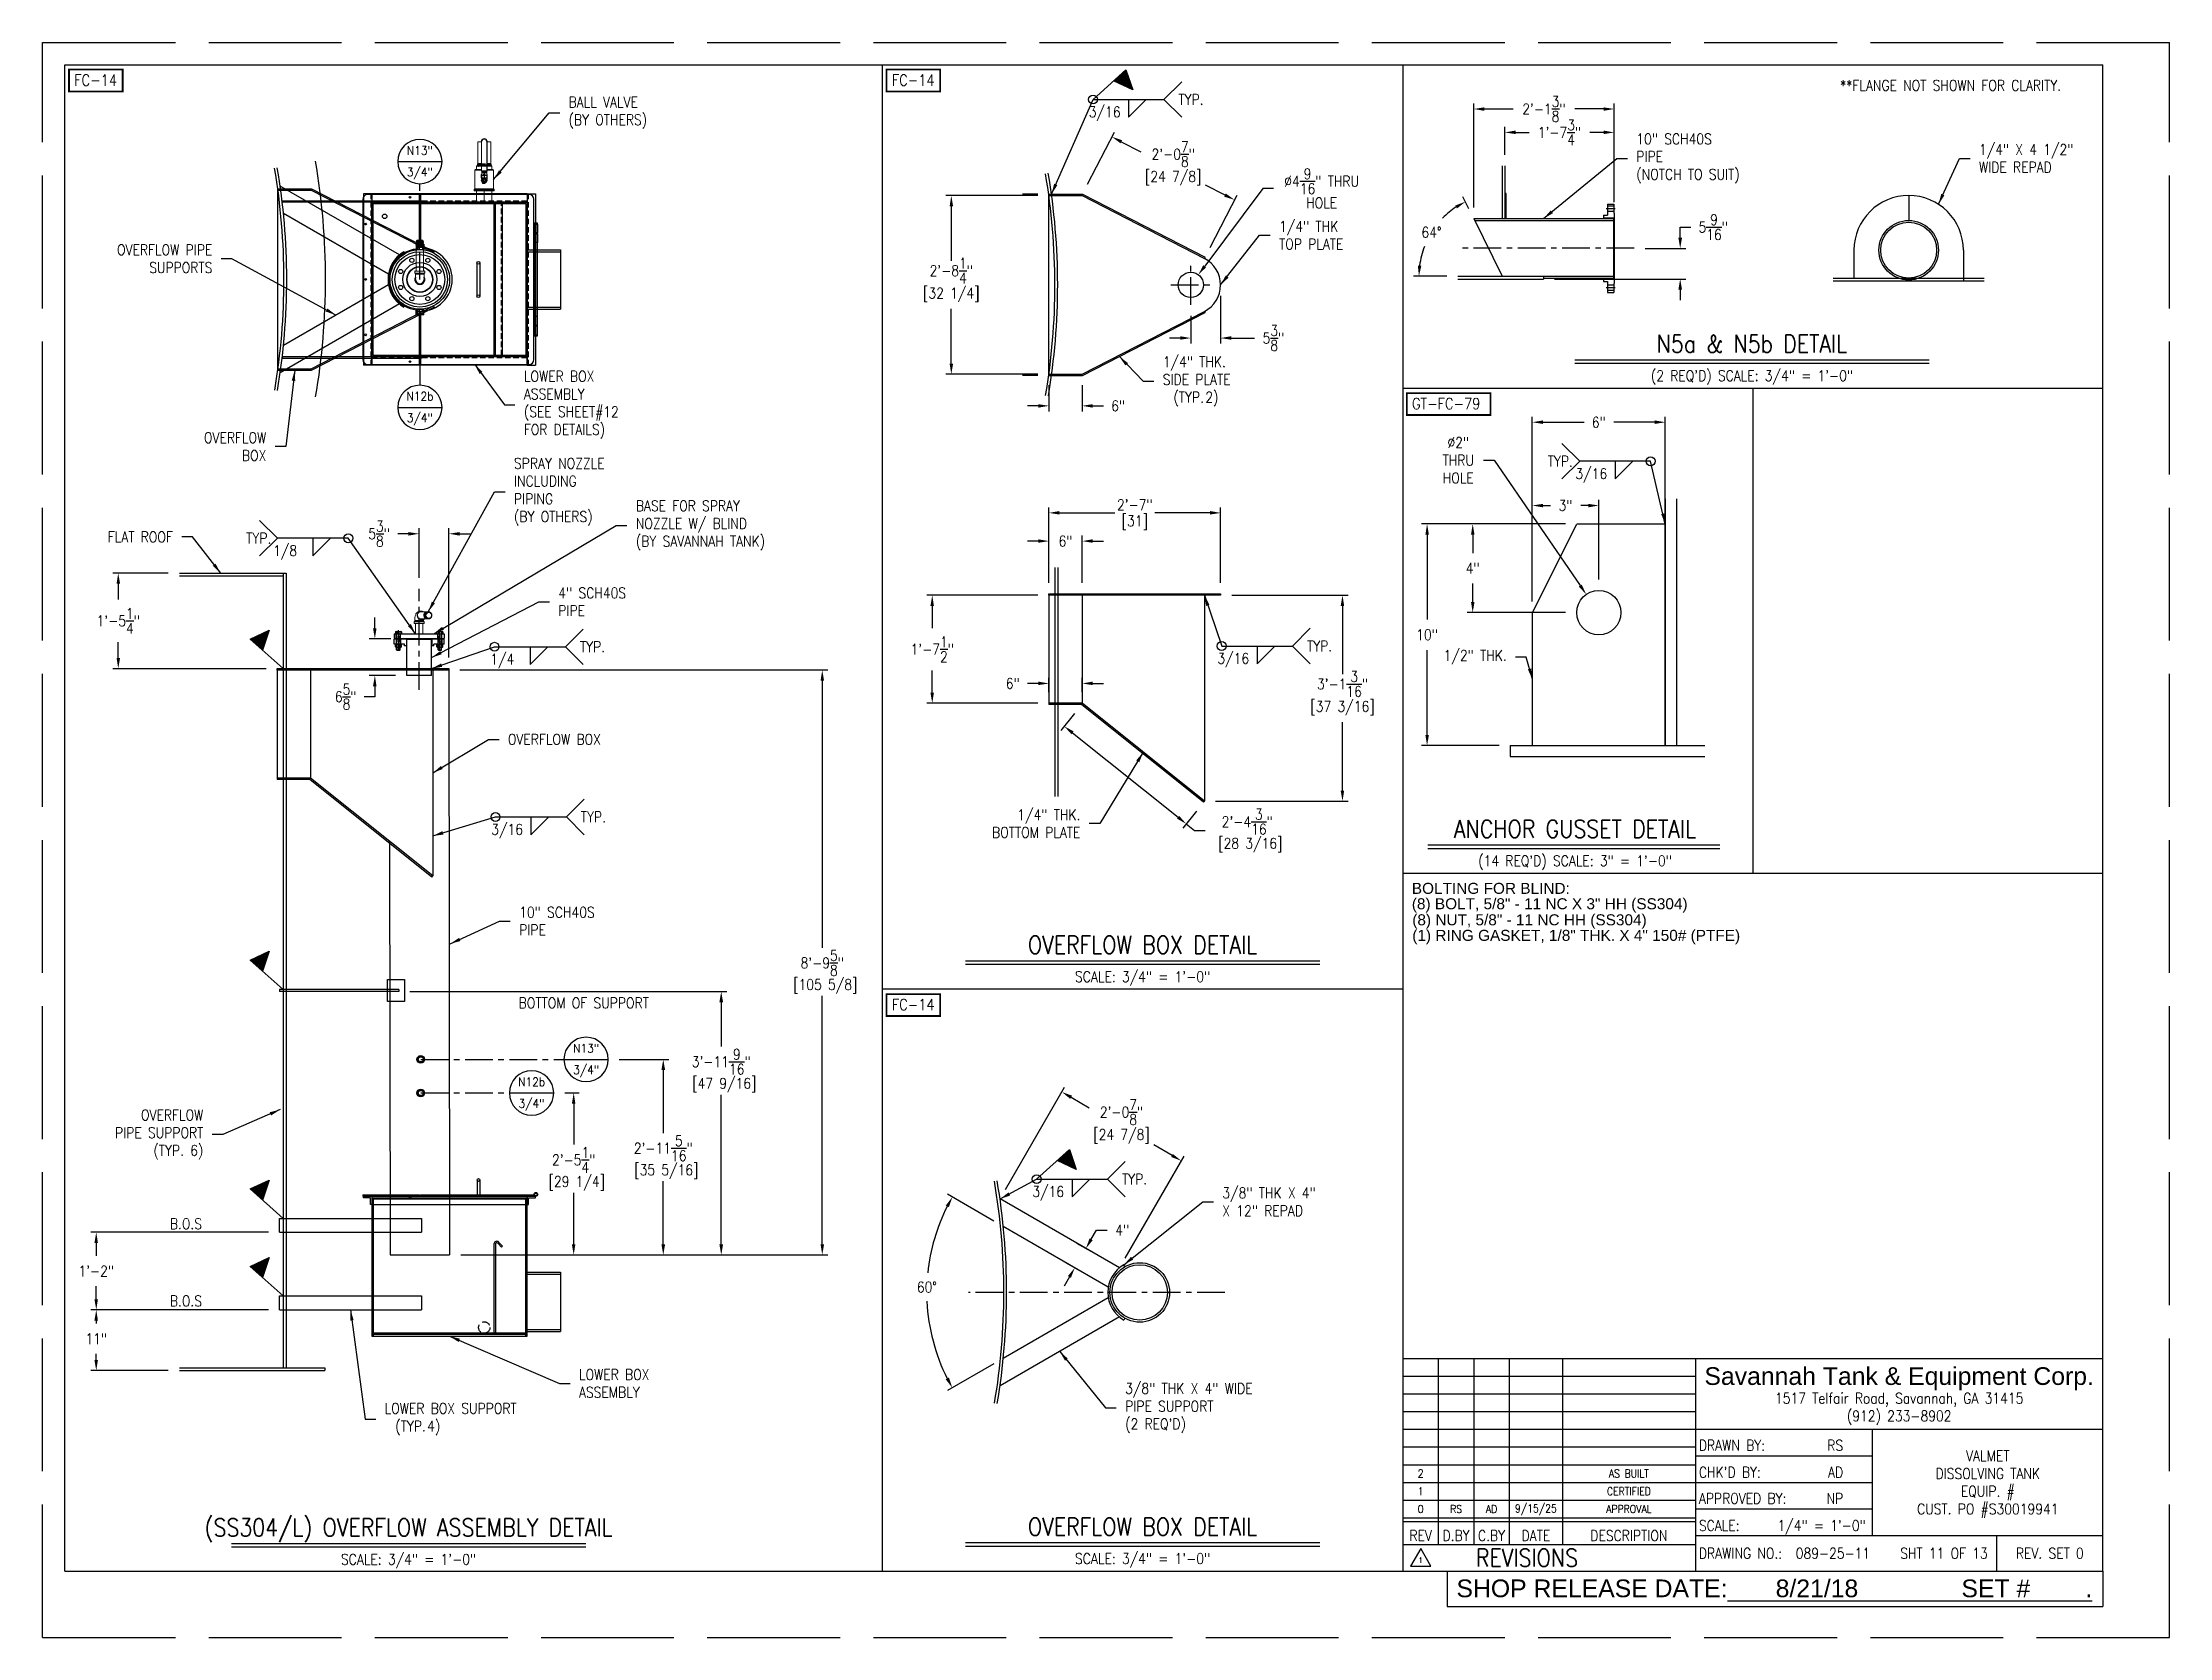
# Model space of a CAD drawing. Extents: x -36 to 1116, y 36 to 900.
import ezdxf
from ezdxf.enums import TextEntityAlignment as Align

# ---------------------------------------------------------------- set-up
doc = ezdxf.new("R2010")
doc.units = 0
doc.header["$LTSCALE"] = 12
doc.header["$MEASUREMENT"] = 0
doc.header["$PDMODE"] = 33
doc.header["$PDSIZE"] = -0.5
for name, pattern in [('AM_ISO02W050', [7.5, 6, -1.5]), ('CENTER', [2, 1.25, -0.25, 0.25, -0.25]), ('HIDDEN', [0.375, 0.25, -0.125]), ('HIDDEN2', [0.1875, 0.125, -0.0625])]:
    doc.linetypes.add(name, pattern=pattern)
doc.layers.get('0').update_dxf_attribs({"linetype": 'CONTINUOUS'})
doc.layers.get('Defpoints').update_dxf_attribs({"linetype": 'CONTINUOUS'})
for name, color, linetype in [('1.25x1.25x.25', 34, 'CONTINUOUS'), ('10 PIPE', 7, 'CONTINUOUS'), ('10-150-RFSO', 14, 'CONTINUOUS'), ('3-4-THRDCPLG', 14, 'CONTINUOUS'), ('4 PIPE', 7, 'CONTINUOUS'), ('4-150-BLIND', 14, 'CONTINUOUS'), ('4-150-RFSO', 14, 'CONTINUOUS'), ('4T-150-RFSO', 14, 'CONTINUOUS'), ('5-8-11NC-HHBOLT', 32, 'CONTINUOUS'), ('5-8-11NC-HHNUT', 32, 'CONTINUOUS'), ('6X20', 3, 'CONTINUOUS'), ('CENTER', 6, 'CENTER'), ('COVER', 3, 'CONTINUOUS'), ('DIM', 1, 'CONTINUOUS'), ('HANDLE', 2, 'CONTINUOUS'), ('HATCH', 11, 'CONTINUOUS'), ('REPAD', 7, 'CONTINUOUS'), ('SHELL', 40, 'CONTINUOUS'), ('SHOP TAG', 11, 'CONTINUOUS'), ('TEXT', 4, 'CONTINUOUS')]:
    doc.layers.add(name, color=color, linetype=linetype)
doc.layers.add('AM_0', color=7, linetype='CONTINUOUS', lineweight=30)
doc.layers.add('Equipment-AM_0', color=7, linetype='CONTINUOUS', lineweight=50)
doc.styles.add('ROMANS', font='ROMANS.shx', dxfattribs={"width": 0.85, "height": 5.76})
doc.styles.get("Standard").update_dxf_attribs({"font": 'sanss___.ttf'})
doc.dimstyles.get("Standard").update_dxf_attribs({"dimtxt": 0.18, "dimasz": 0.18, "dimexe": 0.18, "dimexo": 0.0625, "dimgap": 0.09, "dimtad": 0, "dimtih": 1, "dimtoh": 1, "dimdec": 4, "dimzin": 0, "dimdsep": 46, "dimtxsty": 'Standard', "dimcen": 0.09, "dimadec": 0, "dimazin": 0, "dimtfac": 1, "dimtdec": 4, "dimtofl": 0, "dimtmove": 0, "dimatfit": 3, "dimfxl": 1, "dimtolj": 1, "dimtzin": 0, "dimarcsym": 0})

msp = doc.modelspace()

# ---------------------------------------------------------------- texts
at = {"layer": 'DIM', "style": 'ROMANS', "width": 0.85}
for s, height, p in [('**FLANGE NOT SHOWN FOR CLARITY.', 5.76, (997.46311, 873.91215)), ('N5a & N5b DETAIL', 9.6, (889.88409, 732)), ('(2 REQ\'D) SCALE: 3/4" = 1\'-0"', 5.76, (889.88409, 716.64)), ('ANCHOR GUSSET DETAIL', 9.6, (794.04919, 469.2)), ('(14 REQ\'D) SCALE: 3" = 1\'-0"', 5.76, (794.04919, 453.84)), ('OVERFLOW BOX DETAIL', 9.6, (559.83486, 406.40776)), ('SCALE: 3/4" = 1\'-0"', 5.76, (559.83486, 391.04776)), ('BOTTOM OF SUPPORT', 5.76, (257.14156, 376.87343)), ('B.O.S', 5.76, (41.66986, 257.21013)), ('B.O.S', 5.76, (41.66986, 215.43224)), ('(SS304/L) OVERFLOW ASSEMBLY DETAIL', 9.6, (162.25856, 90.83416)), ('OVERFLOW BOX DETAIL', 9.6, (559.83486, 91.2)), ('SCALE: 3/4" = 1\'-0"', 5.76, (162.25856, 75.43692)), ('SCALE: 3/4" = 1\'-0"', 5.76, (559.83486, 75.84))]:
    msp.add_text(s, height=height, dxfattribs=at).set_placement(p, align=Align.CENTER)
for s, p in [('3/16', (530.68149, 859.53936)), ('3/16', (794.26079, 663.57225)), ('1/8', (88.8977, 621.85675)), ('1/4', (206.52655, 563.07919)), ('3/16', (600.35103, 563.47314)), ('3/16', (207.0294, 470.87342)), ('3/16', (500.1236, 274.66728))]:
    msp.add_text(s, height=5.76, dxfattribs=at).set_placement(p)
for p in [(586.03183, 869.13936), (786.04738, 673.17225), (81.12317, 631.45675), (261.87689, 572.67919), (655.70137, 573.07314), (262.37974, 480.47342), (555.47394, 284.26728)]:
    msp.add_text('TYP.', height=5.76, dxfattribs=at).set_placement(p, align=Align.MIDDLE_CENTER)
at = {"layer": 'DIM', "char_height": 5.76, "style": 'ROMANS'}
for s, insert, attachment_point in [('BALL VALVE\\P(BY OTHERS)', (248.89881, 861.98425), 4), ('10" SCH40S\\PPIPE\\P(NOTCH TO SUIT)', (827.24341, 837.2283), 4), ('1/4" X 4 1/2"\\PWIDE REPAD', (1012.79381, 837.25227), 4), ('1/4" THK\\PTOP PLATE', (633.74141, 795.58632), 4), ('OVERFLOW PIPE\\PSUPPORTS', (55.96908, 782.90915), 6), ('1/4" THK.\\PSIDE PLATE\\P\\pxi-3,l4,t4;(TYP.^I2)', (570.75558, 716.48456), 4), ('LOWER BOX\\PASSEMBLY\\P(SEE SHEET#12 \\PFOR DETAILS)', (224.69224, 703.82409), 4), ('OVERFLOW\\PBOX', (85.21728, 681.0814), 6), ('BASE FOR SPRAY\\PNOZZLE W/ BLIND\\P(BY SAVANNAH TANK)', (285.32856, 638.45545), 4), ('FLAT ROOF', (34.58389, 632.18774), 6), ('4" SCH40S\\PPIPE', (243.34602, 597.04142), 4), ('1/2" THK.', (757.06868, 567.05674), 6), ('OVERFLOW BOX', (216.04766, 522.53251), 4), ('10" SCH40S\\PPIPE', (222.15274, 424.06319), 4), ('OVERFLOW\\PPIPE SUPPORT\\P\\pxi-3,l4,t4;(TYP.^I6)', (51.11224, 308.45239), 6), ('3/8" THK X 4" \\PX 12" REPAD', (603.02937, 271.99288), 4), ('LOWER BOX \\PASSEMBLY', (254.53434, 173.61349), 4), ('3/8" THK X 4" WIDE\\PPIPE SUPPORT\\P(2 REQ\'D)', (550.36548, 160.31769), 4), ('LOWER BOX SUPPORT\\P\\pxi-3,l4,t4;(TYP.^I4)', (149.26888, 154.30318), 4)]:
    msp.add_mtext(s, dxfattribs=dict(at, insert=insert, attachment_point=attachment_point))
for s, insert, width, attachment_point in [('SPRAY NOZZLE\\PINCLUDING PIPING\\P(BY OTHERS)', (219.34529, 656.64087), 54.5554286, 4), ('1/4" THK.\\PBOTTOM PLATE', (526.13802, 476.88722), 68.6954748, 6)]:
    msp.add_mtext(s, dxfattribs=dict(at, insert=insert, width=width, attachment_point=attachment_point))
at = {"layer": 'SHOP TAG'}
msp.add_text('SHOP RELEASE DATE:%%U       8/21/18               SET #        .', height=9.6, dxfattribs=at).set_placement((901.97319, 62.60899), align=Align.MIDDLE_CENTER)
at = {"layer": 'TEXT'}
for s, p in [('BOLTING FOR BLIND:', (705.63926, 441.80497)), ('(8) BOLT, 5/8" - 11 NC X 3" HH (SS304)', (705.63926, 433.46182)), ('(8) NUT, 5/8" - 11 NC HH (SS304)', (705.887, 424.76822)), ('(1) RING GASKET, 1/8" THK. X 4" 150# (PTFE)', (705.887, 416.34152))]:
    msp.add_text(s, height=5.9613275, dxfattribs=at).set_placement(p, align=Align.MIDDLE_LEFT)
msp.add_text('Savannah Tank & Equipment Corp.', height=9.6, dxfattribs=at).set_placement((969.6, 177.6), align=Align.MIDDLE_CENTER)
at = {"layer": 'TEXT', "style": 'ROMANS', "width": 0.85}
for s, height, p in [('1517 Telfair Road, Savannah, GA 31415', 5.76, (969.6, 165.6)), ('(912) 233-8902', 5.76, (969.6, 156)), ('DISSOLVING TANK', 5.76, (1017.6, 124.8)), ('VALMET', 5.76, (1017.6, 134.4)), ('EQUIP. #', 5.76, (1017.6, 115.2)), ('CUST. PO #S30019941', 5.76, (1017.6, 105.6)), ('REVISIONS', 9.6, (768.03486, 79.2)), ('REV. SET 0', 5.76, (1051.2, 81.6)), ('1', 2.88, (710.43486, 77.80148))]:
    msp.add_text(s, height=height, dxfattribs=at).set_placement(p, align=Align.MIDDLE_CENTER)
for s, p in [('DRAWN BY:', (861.12, 140.09634)), ("CHK'D BY:", (861.12, 125.51902)), ('APPROVED BY:', (861.12, 111.29634)), ('SCALE:', (861.12, 96.63941)), ('SCALE:', (861.12, 96.63729)), ('DRAWING NO.:', (861.12, 81.6)), ('089-25-11', (913.5893, 81.6))]:
    msp.add_text(s, height=5.76, dxfattribs=at).set_placement(p, align=Align.MIDDLE_LEFT)
for s, p in [('RS', (939.27187, 140.09634)), ('AD', (939.27187, 125.51902)), ('NP', (939.27187, 111.29634)), ('1/4" = 1\'-0"', (951.50788, 96.63729)), ('SHT 11 OF 13', (1017.59405, 81.6))]:
    msp.add_text(s, height=5.76, dxfattribs=at).set_placement(p, align=Align.MIDDLE_RIGHT)
for s, height, p in [('2', 4.32, (710.43486, 124.8)), ('AS BUILT', 4.32, (823.21743, 124.8)), ('1', 4.32, (710.43486, 115.2)), ('CERTIFIED', 4.32, (823.21743, 115.2)), ('0', 4.32, (710.43486, 105.6)), ('RS', 4.32, (729.63486, 105.6)), ('AD', 4.32, (748.83486, 105.6)), ('9/15/25', 4.32, (772.83486, 105.6)), ('APPROVAL', 4.32, (823.21743, 105.6)), ('REV', 5.76, (710.43486, 91.2)), ('D.BY', 5.76, (729.63486, 91.2)), ('C.BY', 5.76, (748.83486, 91.2)), ('DATE', 5.76, (772.83486, 91.2)), ('DESCRIPTION', 5.76, (823.21743, 91.2))]:
    msp.add_text(s, height=height, dxfattribs=at).set_placement(p, align=Align.MIDDLE)
at = {"layer": 'TEXT', "char_height": 6.048, "width": 117.1626667, "attachment_point": 1, "style": 'ROMANS'}
for s, insert in [('FC-14', (-18.82717, 882.62348)), ('FC-14', (424.00768, 882.62348)), ('GT-FC-79', (705.7477, 707.39994)), ('FC-14', (424.00768, 381.83124))]:
    msp.add_mtext(s, dxfattribs=dict(at, insert=insert))

# ---------------------------------------------------------------- blocks, each defined once
blk = doc.blocks.new('04T')
at = {"layer": '4T-150-RFSO'}
for centre, radius in [((0, 0), 4.5), ((-3.46, 1.44), 0.375), ((0, 0), 3.09), ((0, 0), 2.29), ((-1.44, 3.46), 0.375), ((1.44, 3.46), 0.375), ((3.46, 1.44), 0.375), ((-3.46, -1.44), 0.375), ((-1.44, -3.46), 0.375), ((1.44, -3.46), 0.375), ((3.46, -1.44), 0.375)]:
    blk.add_circle(centre, radius, dxfattribs=at)
at = {"layer": 'SHELL'}
blk.add_circle((0, 0), 2.34, dxfattribs=at)
blk = doc.blocks.new('A$C1bc5b71c')
at = {"layer": '10 PIPE'}
for radius in [5.38, 5]:
    blk.add_circle((-24.03, 0), radius, dxfattribs=at)
at = {"layer": 'COVER'}
for p, q in [((-4.47, 16.37), (-26.6, 5)), ((-4.41, 16.12), (-26.49, 4.78)), ((-20.36, 4.43), (1.19, 16.87)), ((1.59, 16.37), (-4.47, 16.37)), ((1.59, 16.12), (-4.41, 16.12)), ((1.59, 16.37), (1.59, -16.38)), ((-18.36, 0.96), (0.59, 11.91)), ((-26.49, 4.78), (-26.6, 5)), ((-18.36, -0.96), (0.59, -11.91)), ((-26.49, -4.78), (-26.6, -5)), ((-4.47, -16.38), (-26.6, -5)), ((-4.41, -16.12), (-26.49, -4.78)), ((-20.36, -4.43), (1.19, -16.87)), ((1.59, -16.38), (-4.47, -16.38)), ((1.59, -16.12), (-4.41, -16.12))]:
    blk.add_line(p, q, dxfattribs=at)
at = {"layer": 'REPAD'}
for p, q in [((-21.34, 4.65), (-21.16, 4.98)), ((-21.34, -4.65), (-21.16, -4.98))]:
    blk.add_line(p, q, dxfattribs=at)
blk.add_arc((-24.03, 0), 5.75, 300, 60, dxfattribs=at)
at = {"layer": 'COVER'}
blk.add_blockref('04T', (-24.03, 0), dxfattribs=at)
blk = doc.blocks.new('A$C113ee0c6')
at = {"layer": 'COVER'}
for p, q in [((0, 15.34375), (0, 5.5)), ((9.3125, 15.34375), (0, 15.34375)), ((10.1875, -14.46875), (10.1875, 14.46875)), ((0, -5.5), (0, -15.34375)), ((0, -15.34375), (9.3125, -15.34375))]:
    blk.add_line(p, q, dxfattribs=at)
for centre, radius in [((1.6875, 14.84375), 0.15625), ((9.6875, 10), 0.15625), ((9.6875, 0), 0.15625), ((6.25, -11.40625), 0.40625), ((9.6875, -10), 0.15625), ((1.6875, -14.84375), 0.15625)]:
    blk.add_circle(centre, radius, dxfattribs=at)
for centre, radius, start, end in [((9.3125, 14.46875), 0.875, 0, 90), ((0, 0), 5.5, 270, 90), ((9.3125, -14.46875), 0.875, 270, 0)]:
    blk.add_arc(centre, radius, start, end, dxfattribs=at)
blk = doc.blocks.new('A$Ca7ce4bcd')
at = {"layer": 'COVER'}
for p, q in [((-20.5, 14.46875), (-20.5, -14.46875)), ((0, 15.34375), (-19.625, 15.34375)), ((0, 5.75), (0, 15.34375)), ((0, -15.34375), (0, -5.75)), ((-19.625, -15.34375), (0, -15.34375))]:
    blk.add_line(p, q, dxfattribs=at)
for centre, radius, start, end in [((-19.625, 14.46875), 0.875, 90, 180), ((0, 0), 5.75, 90, 270), ((-19.625, -14.46875), 0.875, 180, 270)]:
    blk.add_arc(centre, radius, start, end, dxfattribs=at)
blk = doc.blocks.new('A$Cff0bea57')
at = {"layer": '3-4-THRDCPLG'}
for p, q in [((-0.69, 1), (-0.69, 0)), ((-0.69, 1), (0.69, 1)), ((0.69, 0), (-0.69, 0)), ((-0.51, 0.45), (-0.53, 1)), ((-0.51, 0.45), (0.51, 0.45)), ((-0.46, 0.45), (-0.46, 0)), ((0.46, 0.45), (0.46, 0)), ((0.51, 0.45), (0.53, 1)), ((0.69, 1), (0.69, 0))]:
    blk.add_line(p, q, dxfattribs=at)
blk = doc.blocks.new('A$C14bf5f67')
at = {"layer": 'AM_0', "lineweight": 18}
for p, q in [((0.71, 0.99), (-0.19, 0.77)), ((0.84, 1.03), (0.71, 0.99)), ((0.71, 0.99), (1.09, -0.54)), ((1.23, -0.5), (0.84, 1.03)), ((1.3, -0.56), (0.88, 1.12)), ((1.21, 1.23), (0.9, 1.15)), ((0.9, 1.15), (1.12, 0.28)), ((1.12, 0.28), (1.34, -0.58)), ((1.64, -0.51), (1.21, 1.23)), ((1.24, 1.21), (1.67, -0.47)), ((5.73, 2.13), (1.29, 1.01)), ((1.62, -0.27), (6.05, 0.85)), ((5.71, 0.61), (5.75, 0.62)), ((5.82, 1.77), (5.73, 2.13)), ((5.77, 2.08), (5.76, 2.08)), ((5.8, 2.14), (5.79, 2.14)), ((5.79, 2.14), (5.79, 2.14)), ((5.8, 2.14), (5.8, 2.14)), ((5.82, 1.77), (5.93, 1.35)), ((5.86, 2.1), (5.85, 2.1)), ((5.88, 2.16), (5.87, 2.16)), ((5.94, 2.12), (5.93, 2.11)), ((6.05, 0.85), (5.93, 1.35)), ((5.97, 2.18), (5.96, 2.18)), ((5.96, 2.18), (5.96, 2.18)), ((6.03, 2.14), (6.02, 2.13)), ((6.05, 2.2), (6.04, 2.2)), ((6.04, 2.2), (6.04, 2.2)), ((6.07, 0.86), (6.08, 0.86)), ((6.11, 2.15), (6.1, 2.15)), ((6.1, 0.93), (6.11, 0.93)), ((6.14, 2.22), (6.13, 2.22)), ((6.14, 2.22), (6.14, 2.22)), ((6.15, 0.88), (6.16, 0.89)), ((6.15, 0.88), (6.15, 0.89)), ((6.18, 0.95), (6.19, 0.95)), ((6.2, 2.17), (6.19, 2.17)), ((6.22, 2.24), (6.21, 2.24)), ((6.23, 0.92), (6.24, 0.91)), ((6.24, 0.91), (6.25, 0.91)), ((6.26, 0.98), (6.27, 0.98)), ((6.28, 2.19), (6.27, 2.19)), ((6.31, 2.26), (6.3, 2.25)), ((6.3, 2.25), (6.3, 2.25)), ((6.32, 0.93), (6.33, 0.93)), ((6.33, 0.93), (6.33, 0.94)), ((6.35, 1), (6.36, 1)), ((6.37, 2.21), (6.36, 2.21)), ((6.39, 2.28), (6.38, 2.27)), ((6.38, 2.27), (6.38, 2.27)), ((6.4, 0.96), (6.41, 0.96)), ((6.4, 0.96), (6.4, 0.96)), ((6.41, 0.96), (6.41, 0.96)), ((6.43, 1.02), (6.44, 1.03)), ((6.45, 2.23), (6.44, 2.23)), ((6.48, 2.29), (6.47, 2.29)), ((6.48, 0.98), (6.49, 0.98)), ((6.49, 0.98), (6.5, 0.98)), ((6.5, 0.98), (6.5, 0.99)), ((6.51, 1.05), (6.52, 1.05)), ((6.54, 2.25), (6.53, 2.25)), ((6.56, 2.31), (6.55, 2.31)), ((6.55, 2.31), (6.56, 2.31)), ((6.57, 1), (6.58, 1.01)), ((6.58, 1.01), (6.58, 1.01)), ((6.6, 1.07), (6.61, 1.07)), ((6.62, 2.27), (6.61, 2.26)), ((6.71, 2.25), (6.63, 2.31)), ((6.65, 1.03), (6.66, 1.03)), ((6.66, 1.03), (6.66, 1.03)), ((6.68, 1.1), (6.69, 1.1)), ((6.71, 2.25), (6.72, 2.24)), ((6.72, 2.24), (6.98, 1.21)), ((6.74, 1.05), (6.75, 1.05)), ((6.74, 1.05), (6.74, 1.05)), ((6.77, 1.12), (6.78, 1.12)), ((6.82, 1.08), (6.83, 1.08)), ((6.82, 1.08), (6.82, 1.08)), ((6.85, 1.14), (6.86, 1.15)), ((6.91, 1.1), (6.91, 1.1)), ((6.93, 1.17), (6.94, 1.17)), ((6.95, 1.17), (6.98, 1.21)), ((0.19, -0.77), (1.09, -0.54)), ((1.09, -0.54), (1.23, -0.5)), ((1.34, -0.58), (1.64, -0.51))]:
    blk.add_line(p, q, dxfattribs=at)
at = {"layer": 'AM_0', "flags": 128}
for points in [[(5.76, 2.08), (5.74, 2.1), (5.74, 2.1)], [(5.76, 2.07), (5.77, 2.07), (5.78, 2.03), (5.8, 1.96), (5.82, 1.88), (5.85, 1.77), (5.89, 1.65), (5.92, 1.52), (5.96, 1.4), (5.99, 1.27), (6.02, 1.16), (6.05, 1.07), (6.07, 1), (6.09, 0.95), (6.1, 0.93), (6.1, 0.93)], [(5.79, 2.14), (5.78, 2.11), (5.77, 2.08)], [(5.77, 2.08), (5.78, 2.07), (5.79, 2.03), (5.81, 1.97), (5.83, 1.88), (5.86, 1.77), (5.9, 1.65), (5.93, 1.53), (5.97, 1.4), (6, 1.28), (6.03, 1.17), (6.06, 1.07), (6.08, 1), (6.1, 0.95), (6.11, 0.93), (6.11, 0.93)], [(5.79, 2.14), (5.79, 2.14), (5.8, 2.11)], [(5.85, 2.1), (5.82, 2.12), (5.8, 2.14)], [(6.16, 0.89), (6.16, 0.89), (6.15, 0.91), (6.14, 0.94), (6.13, 0.99), (6.11, 1.06), (6.09, 1.14), (6.06, 1.22), (6.03, 1.32), (6, 1.43), (5.97, 1.53), (5.95, 1.64), (5.92, 1.74), (5.89, 1.84), (5.87, 1.92), (5.85, 2), (5.83, 2.06), (5.81, 2.1), (5.8, 2.13), (5.8, 2.14)], [(5.8, 2.14), (5.8, 2.14), (5.82, 2.1), (5.84, 2.03), (5.86, 1.94), (5.89, 1.83), (5.93, 1.7), (5.97, 1.57), (6.01, 1.43), (6.04, 1.29), (6.08, 1.17), (6.11, 1.06), (6.13, 0.98), (6.15, 0.92), (6.16, 0.89), (6.16, 0.89)], [(5.8, 2.11), (5.81, 2.07), (5.83, 2.01)], [(5.8, 1.83), (5.85, 1.68), (5.89, 1.52), (5.93, 1.38), (5.97, 1.24), (6, 1.12), (6.03, 1.02), (6.05, 0.94), (6.07, 0.89), (6.08, 0.87), (6.08, 0.87)], [(6.08, 0.86), (6.08, 0.86), (6.07, 0.88), (6.06, 0.91), (6.05, 0.95), (6.03, 1.02), (6.01, 1.09), (5.98, 1.18), (5.96, 1.26), (5.93, 1.35), (5.91, 1.45), (5.88, 1.54), (5.85, 1.64), (5.83, 1.75), (5.82, 1.77)], [(5.83, 2.01), (5.85, 1.93), (5.88, 1.85)], [(5.85, 2.09), (5.85, 2.09), (5.86, 2.06), (5.88, 2), (5.9, 1.91), (5.93, 1.81), (5.96, 1.7), (6, 1.57), (6.04, 1.44), (6.07, 1.32), (6.1, 1.21), (6.13, 1.11), (6.15, 1.03), (6.17, 0.98), (6.18, 0.95), (6.18, 0.96)], [(5.87, 2.16), (5.86, 2.13), (5.86, 2.1)], [(5.86, 2.1), (5.86, 2.09), (5.87, 2.06), (5.89, 2), (5.91, 1.92), (5.94, 1.81), (5.98, 1.7), (6.01, 1.57), (6.05, 1.44), (6.08, 1.32), (6.11, 1.21), (6.14, 1.11), (6.16, 1.03), (6.18, 0.98), (6.19, 0.96), (6.19, 0.96)], [(5.87, 2.16), (5.87, 2.16), (5.88, 2.15)], [(6.24, 0.91), (6.24, 0.91), (6.23, 0.94), (6.22, 0.97), (6.21, 1.03), (6.19, 1.1), (6.16, 1.18), (6.14, 1.27), (6.11, 1.37), (6.08, 1.48), (6.05, 1.58), (6.02, 1.69), (6, 1.78), (5.97, 1.88), (5.95, 1.96), (5.92, 2.03), (5.91, 2.09), (5.9, 2.13), (5.89, 2.16), (5.88, 2.16)], [(5.88, 2.15), (5.89, 2.11), (5.91, 2.06)], [(5.88, 1.85), (5.9, 1.75), (5.93, 1.65)], [(5.93, 2.11), (5.91, 2.14), (5.89, 2.16)], [(5.89, 2.16), (5.89, 2.16), (5.9, 2.13), (5.92, 2.07), (5.94, 1.98), (5.97, 1.87), (6.01, 1.75), (6.04, 1.61), (6.08, 1.47), (6.12, 1.34), (6.16, 1.21), (6.19, 1.1), (6.21, 1.01), (6.23, 0.95), (6.24, 0.92), (6.25, 0.92)], [(5.91, 2.06), (5.93, 2), (5.95, 1.92)], [(5.93, 2.11), (5.93, 2.11), (5.94, 2.08), (5.96, 2.03), (5.98, 1.95), (6.01, 1.85), (6.04, 1.74), (6.08, 1.61), (6.11, 1.49), (6.15, 1.36), (6.18, 1.25), (6.21, 1.15), (6.23, 1.07), (6.25, 1.01), (6.26, 0.98), (6.26, 0.98)], [(5.96, 2.18), (5.95, 2.15), (5.94, 2.12)], [(5.94, 2.11), (5.94, 2.11), (5.95, 2.09), (5.97, 2.03), (5.99, 1.95), (6.02, 1.86), (6.05, 1.74), (6.09, 1.62), (6.12, 1.49), (6.16, 1.37), (6.19, 1.25), (6.22, 1.15), (6.24, 1.07), (6.26, 1.01), (6.27, 0.98), (6.27, 0.98)], [(5.95, 1.92), (5.97, 1.83), (6, 1.73)], [(5.96, 2.18), (5.97, 2.15), (5.98, 2.11)], [(6.02, 2.13), (5.99, 2.16), (5.97, 2.18)], [(6.33, 0.93), (6.32, 0.94), (6.32, 0.97), (6.3, 1.01), (6.29, 1.07), (6.26, 1.14), (6.24, 1.22), (6.22, 1.32), (6.19, 1.42), (6.16, 1.52), (6.13, 1.63), (6.1, 1.73), (6.07, 1.83), (6.05, 1.92), (6.02, 2), (6.01, 2.07), (5.99, 2.12), (5.98, 2.16), (5.97, 2.18), (5.97, 2.18)], [(5.97, 2.18), (5.97, 2.18), (5.98, 2.15), (6, 2.08), (6.03, 1.98), (6.07, 1.86), (6.11, 1.71), (6.15, 1.56), (6.19, 1.4), (6.23, 1.26), (6.27, 1.13), (6.3, 1.03), (6.32, 0.97), (6.33, 0.94), (6.33, 0.94)], [(5.98, 2.11), (6, 2.06), (6.02, 1.98)], [(6, 1.73), (6.03, 1.62), (6.06, 1.51)], [(6.02, 2.13), (6.02, 2.13), (6.03, 2.11), (6.05, 2.04), (6.07, 1.95), (6.11, 1.84), (6.14, 1.71), (6.18, 1.57), (6.22, 1.42), (6.26, 1.29), (6.29, 1.18), (6.32, 1.09), (6.34, 1.03), (6.35, 1), (6.35, 1)], [(6.02, 1.98), (6.04, 1.9), (6.07, 1.81)], [(6.04, 2.2), (6.03, 2.17), (6.03, 2.14)], [(6.03, 2.13), (6.03, 2.13), (6.04, 2.11), (6.06, 2.05), (6.08, 1.96), (6.12, 1.84), (6.15, 1.71), (6.19, 1.57), (6.23, 1.43), (6.27, 1.29), (6.3, 1.18), (6.33, 1.09), (6.35, 1.03), (6.36, 1), (6.36, 1)], [(6.03, 0.99), (6.04, 0.93), (6.06, 0.89)], [(6.04, 2.2), (6.05, 2.19), (6.06, 2.16)], [(6.04, 0.89), (6.05, 0.88), (6.07, 0.86)], [(6.41, 0.96), (6.41, 0.96), (6.41, 0.97), (6.4, 1), (6.38, 1.05), (6.36, 1.11), (6.34, 1.18), (6.32, 1.27), (6.29, 1.37), (6.26, 1.46), (6.24, 1.57), (6.21, 1.67), (6.18, 1.78), (6.15, 1.87), (6.13, 1.96), (6.1, 2.04), (6.09, 2.1), (6.07, 2.15), (6.06, 2.18), (6.05, 2.2), (6.05, 2.2)], [(6.05, 1.23), (6.08, 1.13), (6.1, 1.05)], [(6.1, 2.15), (6.08, 2.18), (6.06, 2.2)], [(6.06, 2.2), (6.06, 2.2), (6.07, 2.17), (6.09, 2.11), (6.11, 2.01), (6.15, 1.89), (6.19, 1.74), (6.23, 1.59), (6.27, 1.43), (6.31, 1.29), (6.35, 1.16), (6.38, 1.06), (6.4, 0.99), (6.41, 0.96), (6.41, 0.97)], [(6.06, 2.16), (6.07, 2.11), (6.09, 2.05)], [(6.06, 0.89), (6.07, 0.87), (6.07, 0.86)], [(6.07, 1.81), (6.1, 1.7), (6.13, 1.6)], [(6.08, 0.87), (6.09, 0.9), (6.1, 0.93)], [(6.09, 2.05), (6.11, 1.97), (6.14, 1.88)], [(6.1, 2.15), (6.1, 2.15), (6.11, 2.13), (6.13, 2.07), (6.16, 1.98), (6.19, 1.87), (6.22, 1.74), (6.26, 1.59), (6.3, 1.45), (6.34, 1.32), (6.37, 1.21), (6.4, 1.11), (6.42, 1.05), (6.43, 1.03), (6.43, 1.03)], [(6.1, 1.05), (6.12, 0.99), (6.13, 0.94)], [(6.13, 2.22), (6.12, 2.19), (6.11, 2.15)], [(6.11, 2.15), (6.11, 2.15), (6.12, 2.13), (6.14, 2.07), (6.17, 1.98), (6.2, 1.87), (6.24, 1.74), (6.27, 1.6), (6.31, 1.46), (6.35, 1.32), (6.38, 1.21), (6.41, 1.12), (6.43, 1.06), (6.44, 1.03), (6.44, 1.03)], [(6.11, 0.93), (6.13, 0.91), (6.15, 0.88)], [(6.13, 2.22), (6.13, 2.21), (6.14, 2.19)], [(6.13, 0.94), (6.14, 0.9), (6.15, 0.88)], [(6.19, 2.17), (6.16, 2.19), (6.14, 2.22)], [(6.5, 0.98), (6.49, 0.98), (6.49, 1), (6.48, 1.03), (6.46, 1.08), (6.44, 1.15), (6.42, 1.23), (6.4, 1.32), (6.37, 1.41), (6.34, 1.51), (6.31, 1.62), (6.28, 1.72), (6.26, 1.82), (6.23, 1.92), (6.21, 2), (6.18, 2.08), (6.17, 2.13), (6.15, 2.18), (6.14, 2.21), (6.14, 2.22)], [(6.14, 2.22), (6.15, 2.19), (6.17, 2.13), (6.2, 2.04), (6.23, 1.91), (6.27, 1.77), (6.31, 1.62), (6.36, 1.46), (6.4, 1.32), (6.43, 1.19), (6.46, 1.09), (6.48, 1.02), (6.49, 0.99), (6.5, 0.99)], [(6.14, 2.19), (6.15, 2.16), (6.17, 2.1)], [(6.14, 1.88), (6.17, 1.78), (6.2, 1.68)], [(6.16, 0.89), (6.17, 0.92), (6.18, 0.95)], [(6.17, 2.1), (6.19, 2.03), (6.21, 1.95)], [(6.17, 1.12), (6.19, 1.05), (6.21, 0.99)], [(6.19, 2.17), (6.19, 2.17), (6.2, 2.15), (6.21, 2.09), (6.24, 2), (6.27, 1.89), (6.31, 1.76), (6.35, 1.62), (6.38, 1.48), (6.42, 1.35), (6.45, 1.24), (6.48, 1.14), (6.5, 1.08), (6.51, 1.05), (6.51, 1.05)], [(6.19, 0.95), (6.21, 0.93), (6.24, 0.91)], [(6.21, 2.24), (6.2, 2.2), (6.2, 2.17)], [(6.2, 2.17), (6.2, 2.17), (6.21, 2.15), (6.22, 2.09), (6.25, 2.01), (6.28, 1.9), (6.32, 1.77), (6.36, 1.63), (6.4, 1.49), (6.43, 1.35), (6.47, 1.24), (6.49, 1.15), (6.51, 1.08), (6.52, 1.05), (6.52, 1.05)], [(6.2, 1.68), (6.22, 1.57), (6.25, 1.47)], [(6.21, 2.23), (6.21, 2.24), (6.22, 2.23)], [(6.21, 1.95), (6.24, 1.86), (6.26, 1.76)], [(6.21, 0.99), (6.22, 0.94), (6.23, 0.92)], [(6.58, 1.01), (6.58, 1.01), (6.57, 1.03), (6.56, 1.07), (6.54, 1.12), (6.52, 1.19), (6.5, 1.27), (6.47, 1.36), (6.45, 1.46), (6.42, 1.56), (6.39, 1.67), (6.36, 1.77), (6.33, 1.87), (6.31, 1.96), (6.28, 2.04), (6.26, 2.11), (6.25, 2.17), (6.24, 2.21), (6.23, 2.23), (6.22, 2.24)], [(6.22, 2.23), (6.23, 2.2), (6.24, 2.16)], [(6.27, 2.19), (6.25, 2.21), (6.23, 2.24)], [(6.23, 2.23), (6.23, 2.21), (6.25, 2.15), (6.28, 2.06), (6.31, 1.94), (6.35, 1.8), (6.4, 1.65), (6.44, 1.49), (6.48, 1.35), (6.51, 1.22), (6.54, 1.12), (6.57, 1.05), (6.58, 1.01), (6.58, 1.01)], [(6.24, 2.16), (6.26, 2.09), (6.28, 2.02)], [(6.24, 1.19), (6.26, 1.11), (6.28, 1.04)], [(6.25, 1.47), (6.28, 1.36), (6.31, 1.27)], [(6.25, 0.91), (6.26, 0.94), (6.26, 0.98)], [(6.26, 1.76), (6.29, 1.66), (6.32, 1.55)], [(6.27, 2.19), (6.28, 2.17), (6.3, 2.11), (6.32, 2.03), (6.35, 1.92), (6.39, 1.79), (6.43, 1.65), (6.47, 1.51), (6.5, 1.38), (6.54, 1.26), (6.56, 1.17), (6.58, 1.11), (6.6, 1.07), (6.6, 1.08)], [(6.27, 0.98), (6.3, 0.96), (6.32, 0.93)], [(6.3, 2.25), (6.29, 2.22), (6.28, 2.19)], [(6.28, 2.19), (6.28, 2.19), (6.29, 2.17), (6.31, 2.12), (6.33, 2.03), (6.36, 1.92), (6.4, 1.79), (6.44, 1.66), (6.48, 1.52), (6.51, 1.38), (6.55, 1.27), (6.57, 1.17), (6.59, 1.11), (6.61, 1.08), (6.61, 1.08)], [(6.28, 2.02), (6.3, 1.93), (6.33, 1.84)], [(6.28, 1.04), (6.3, 0.99), (6.31, 0.95)], [(6.3, 2.25), (6.31, 2.24), (6.32, 2.2)], [(6.36, 2.21), (6.33, 2.23), (6.31, 2.25)], [(6.66, 1.03), (6.66, 1.04), (6.65, 1.06), (6.64, 1.1), (6.62, 1.16), (6.6, 1.23), (6.58, 1.31), (6.55, 1.41), (6.52, 1.5), (6.5, 1.61), (6.47, 1.71), (6.44, 1.81), (6.41, 1.91), (6.39, 2), (6.36, 2.08), (6.34, 2.15), (6.33, 2.2), (6.32, 2.23), (6.31, 2.25), (6.31, 2.25)], [(6.31, 2.25), (6.32, 2.24), (6.34, 2.18), (6.36, 2.09), (6.4, 1.97), (6.44, 1.83), (6.48, 1.68), (6.52, 1.53), (6.56, 1.38), (6.6, 1.25), (6.63, 1.15), (6.65, 1.07), (6.66, 1.04), (6.66, 1.04)], [(6.31, 1.27), (6.33, 1.18), (6.36, 1.1)], [(6.31, 0.95), (6.32, 0.93), (6.32, 0.93)], [(6.32, 2.2), (6.33, 2.15), (6.35, 2.08)], [(6.32, 1.55), (6.35, 1.44), (6.38, 1.34)], [(6.33, 1.84), (6.36, 1.74), (6.39, 1.63)], [(6.33, 0.94), (6.34, 0.97), (6.35, 1)], [(6.35, 2.08), (6.38, 2), (6.4, 1.91)], [(6.36, 2.21), (6.36, 2.19), (6.38, 2.14), (6.4, 2.06), (6.44, 1.95), (6.47, 1.82), (6.51, 1.68), (6.55, 1.54), (6.59, 1.41), (6.62, 1.29), (6.65, 1.2), (6.67, 1.13), (6.68, 1.1), (6.68, 1.1)], [(6.36, 1.1), (6.37, 1.04), (6.39, 0.99)], [(6.36, 1), (6.38, 0.98), (6.4, 0.96)], [(6.38, 2.27), (6.37, 2.24), (6.37, 2.21)], [(6.37, 2.21), (6.37, 2.21), (6.37, 2.19), (6.39, 2.14), (6.42, 2.06), (6.45, 1.95), (6.48, 1.82), (6.52, 1.69), (6.56, 1.55), (6.6, 1.41), (6.63, 1.3), (6.66, 1.2), (6.68, 1.14), (6.69, 1.1), (6.69, 1.1)], [(6.38, 2.27), (6.39, 2.27), (6.4, 2.24)], [(6.38, 1.34), (6.4, 1.25), (6.43, 1.17)], [(6.75, 1.06), (6.75, 1.05), (6.74, 1.07), (6.73, 1.1), (6.72, 1.14), (6.7, 1.2), (6.68, 1.27), (6.65, 1.36), (6.63, 1.45), (6.6, 1.55), (6.57, 1.65), (6.54, 1.76), (6.52, 1.86), (6.49, 1.95), (6.47, 2.04), (6.44, 2.12), (6.43, 2.18), (6.41, 2.23), (6.4, 2.26), (6.39, 2.27), (6.39, 2.27)], [(6.39, 1.63), (6.42, 1.53), (6.45, 1.42)], [(6.39, 0.99), (6.4, 0.97), (6.4, 0.96)], [(6.44, 2.23), (6.42, 2.25), (6.4, 2.27)], [(6.4, 2.27), (6.4, 2.26), (6.42, 2.2), (6.45, 2.11), (6.48, 2), (6.52, 1.86), (6.56, 1.71), (6.6, 1.56), (6.64, 1.41), (6.68, 1.28), (6.71, 1.18), (6.73, 1.1), (6.74, 1.06), (6.75, 1.06)], [(6.4, 2.24), (6.41, 2.2), (6.43, 2.14)], [(6.4, 1.91), (6.43, 1.82), (6.46, 1.71)], [(6.41, 0.96), (6.42, 0.99), (6.43, 1.02)], [(6.43, 2.14), (6.45, 2.07), (6.47, 1.99)], [(6.43, 1.17), (6.45, 1.1), (6.46, 1.04)], [(6.44, 2.22), (6.45, 2.21), (6.46, 2.16), (6.49, 2.08), (6.52, 1.97), (6.55, 1.85), (6.59, 1.71), (6.63, 1.57), (6.67, 1.44), (6.7, 1.32), (6.73, 1.23), (6.75, 1.16), (6.76, 1.12), (6.76, 1.12)], [(6.44, 1.03), (6.46, 1), (6.49, 0.98)], [(6.47, 2.29), (6.46, 2.26), (6.45, 2.23)], [(6.45, 2.23), (6.46, 2.21), (6.47, 2.16), (6.5, 2.08), (6.53, 1.98), (6.56, 1.85), (6.6, 1.72), (6.64, 1.58), (6.68, 1.44), (6.71, 1.33), (6.74, 1.23), (6.76, 1.16), (6.77, 1.13), (6.77, 1.13)], [(6.45, 1.42), (6.47, 1.32), (6.5, 1.24)], [(6.46, 1.71), (6.49, 1.61), (6.51, 1.5)], [(6.46, 1.04), (6.48, 1), (6.48, 0.98)], [(6.47, 2.29), (6.47, 2.29), (6.48, 2.28)], [(6.47, 1.99), (6.5, 1.89), (6.52, 1.79)], [(6.53, 2.25), (6.5, 2.27), (6.48, 2.29)], [(6.83, 1.08), (6.83, 1.08), (6.82, 1.1), (6.81, 1.13), (6.8, 1.18), (6.78, 1.24), (6.76, 1.32), (6.73, 1.4), (6.71, 1.5), (6.68, 1.6), (6.65, 1.7), (6.62, 1.8), (6.59, 1.9), (6.57, 1.99), (6.54, 2.08), (6.52, 2.15), (6.51, 2.21), (6.49, 2.26), (6.48, 2.28), (6.48, 2.29), (6.48, 2.29)], [(6.48, 2.29), (6.49, 2.28), (6.5, 2.22), (6.53, 2.14), (6.56, 2.02), (6.6, 1.89), (6.64, 1.74), (6.68, 1.59), (6.72, 1.44), (6.76, 1.31), (6.79, 1.2), (6.81, 1.13), (6.83, 1.09), (6.83, 1.08)], [(6.48, 2.28), (6.49, 2.25), (6.5, 2.2)], [(6.5, 2.2), (6.52, 2.13), (6.54, 2.06)], [(6.5, 1.24), (6.52, 1.16), (6.54, 1.1)], [(6.5, 0.99), (6.51, 1.02), (6.51, 1.05)], [(6.51, 1.5), (6.54, 1.4), (6.57, 1.31)], [(6.52, 1.79), (6.55, 1.69), (6.58, 1.58)], [(6.52, 1.05), (6.55, 1.03), (6.57, 1)], [(6.53, 2.24), (6.53, 2.23), (6.55, 2.18), (6.57, 2.11), (6.6, 2), (6.64, 1.88), (6.67, 1.74), (6.71, 1.6), (6.75, 1.47), (6.78, 1.35), (6.81, 1.26), (6.83, 1.19), (6.85, 1.15), (6.85, 1.15)], [(6.55, 2.31), (6.54, 2.28), (6.54, 2.25)], [(6.54, 2.25), (6.54, 2.23), (6.56, 2.19), (6.58, 2.11), (6.61, 2), (6.65, 1.88), (6.68, 1.74), (6.72, 1.61), (6.76, 1.47), (6.79, 1.36), (6.82, 1.26), (6.84, 1.19), (6.86, 1.15), (6.86, 1.15)], [(6.54, 2.06), (6.57, 1.97), (6.59, 1.87)], [(6.54, 1.1), (6.55, 1.05), (6.56, 1.02)], [(6.91, 1.1), (6.91, 1.1), (6.91, 1.11), (6.89, 1.16), (6.88, 1.22), (6.86, 1.28), (6.84, 1.36), (6.81, 1.45), (6.78, 1.54), (6.76, 1.65), (6.73, 1.75), (6.7, 1.85), (6.67, 1.95), (6.65, 2.04), (6.62, 2.12), (6.6, 2.19), (6.59, 2.24), (6.57, 2.28), (6.57, 2.31), (6.56, 2.31)], [(6.56, 2.31), (6.56, 2.28), (6.58, 2.25)], [(6.56, 1.02), (6.57, 1), (6.57, 1.01)], [(6.61, 2.26), (6.59, 2.29), (6.57, 2.31)], [(6.57, 2.31), (6.57, 2.3), (6.59, 2.25), (6.61, 2.16), (6.64, 2.05), (6.68, 1.92), (6.72, 1.77), (6.76, 1.62), (6.81, 1.47), (6.84, 1.34), (6.87, 1.23), (6.9, 1.16), (6.91, 1.11), (6.92, 1.11), (6.92, 1.11)], [(6.57, 1.31), (6.59, 1.23), (6.61, 1.15)], [(6.58, 2.25), (6.59, 2.19), (6.61, 2.12)], [(6.58, 1.58), (6.61, 1.48), (6.64, 1.38)], [(6.58, 1.01), (6.59, 1.04), (6.6, 1.07)], [(6.59, 1.87), (6.62, 1.77), (6.65, 1.66)], [(6.61, 2.26), (6.62, 2.25), (6.63, 2.21), (6.65, 2.13), (6.68, 2.03), (6.72, 1.9), (6.76, 1.77), (6.79, 1.63), (6.83, 1.5), (6.87, 1.38), (6.89, 1.28), (6.92, 1.21), (6.93, 1.17), (6.93, 1.17)], [(6.61, 2.12), (6.64, 2.04), (6.66, 1.95)], [(6.61, 1.15), (6.63, 1.1), (6.64, 1.06)], [(6.61, 1.07), (6.63, 1.05), (6.65, 1.03)], [(6.63, 2.3), (6.63, 2.3), (6.62, 2.27)], [(6.62, 2.27), (6.63, 2.25), (6.64, 2.21), (6.66, 2.13), (6.69, 2.03), (6.73, 1.91), (6.77, 1.77), (6.81, 1.64), (6.84, 1.5), (6.88, 1.38), (6.9, 1.29), (6.93, 1.22), (6.94, 1.18), (6.94, 1.17)], [(6.95, 1.17), (6.95, 1.17), (6.95, 1.17), (6.94, 1.19), (6.93, 1.22), (6.92, 1.27), (6.9, 1.33), (6.88, 1.4), (6.86, 1.48), (6.83, 1.57), (6.81, 1.66), (6.78, 1.76), (6.76, 1.85), (6.73, 1.95), (6.71, 2.03), (6.69, 2.11), (6.67, 2.18), (6.65, 2.23), (6.64, 2.27), (6.64, 2.3), (6.63, 2.31), (6.63, 2.3)], [(6.64, 1.38), (6.66, 1.29), (6.69, 1.22)], [(6.64, 1.06), (6.65, 1.03), (6.65, 1.03)], [(6.65, 1.66), (6.68, 1.56), (6.71, 1.46)], [(6.66, 1.95), (6.69, 1.85), (6.72, 1.75)], [(6.66, 1.03), (6.67, 1.06), (6.68, 1.1)], [(6.69, 1.22), (6.7, 1.15), (6.72, 1.1)], [(6.69, 1.1), (6.71, 1.08), (6.74, 1.05)], [(6.71, 1.46), (6.73, 1.37), (6.76, 1.28)], [(6.72, 1.75), (6.75, 1.64), (6.78, 1.54)], [(6.72, 1.1), (6.73, 1.07), (6.74, 1.05)], [(6.75, 1.06), (6.76, 1.09), (6.77, 1.12)], [(6.76, 1.28), (6.78, 1.21), (6.79, 1.15)], [(6.78, 1.54), (6.8, 1.44), (6.83, 1.35)], [(6.78, 1.12), (6.8, 1.1), (6.82, 1.08)], [(6.79, 1.15), (6.81, 1.11), (6.82, 1.08)], [(6.83, 1.35), (6.85, 1.27), (6.87, 1.21)], [(6.83, 1.08), (6.84, 1.11), (6.85, 1.14)], [(6.86, 1.15), (6.88, 1.12), (6.9, 1.1)], [(6.87, 1.21), (6.88, 1.15), (6.9, 1.12)], [(6.9, 1.12), (6.9, 1.1), (6.9, 1.1)], [(6.91, 1.1), (6.91, 1.1), (6.92, 1.11)], [(6.92, 1.11), (6.92, 1.14), (6.93, 1.17)]]:
    blk.add_lwpolyline(points, dxfattribs=at)
at = {"layer": 'AM_0'}
for centre, radius, start, end in [((0, 0), 0.896, 76.1902, 312.2391), ((0, 0), 0.866, 80.1864, 308.2429), ((0, 0), 0.851, 82.5644, 305.8649), ((0, 0), 0.791, 104.2146, 284.2146), ((0.82, 1.09), 0.06, 284.2146, 14.2146), ((0.91, 1.12), 0.03, 104.2146, 194.2146), ((1.21, 1.2), 0.03, 14.2146, 104.2146), ((255.96, 70.57), 259.35, 195.4115, 195.5082), ((37.44, 10), 32.68, 195.3494, 196.0031), ((68.96, 18.8), 65.23, 195.3674, 195.7267), ((99.91, 27.4), 97.27, 195.3849, 195.6329), ((1.24, -0.56), 0.06, 14.2146, 104.2146), ((1.33, -0.56), 0.03, 194.2146, 284.2146), ((1.64, -0.48), 0.03, 284.2146, 14.2146)]:
    blk.add_arc(centre, radius, start, end, dxfattribs=at)
blk = doc.blocks.new('*D210')
at = {"layer": 'Defpoints', "color": 0, "transparency": 16777216}
for p in [(184.1, 560.1), (184.5, 243.2), (386.3, 243.2)]:
    blk.add_point(p, dxfattribs=at)
at = {"layer": 'DIM', "color": 0, "lineweight": -2, "transparency": 16777216}
for p, q in [((190.1, 560.1), (389.3, 560.1)), ((386.3, 554.3), (386.3, 409.6)), ((386.3, 249), (386.3, 383.5)), ((190.5, 243.2), (389.3, 243.2))]:
    blk.add_line(p, q, dxfattribs=at)
at = {"layer": 'DIM', "color": 0, "transparency": 16777216}
for points in [[(385.4, 554.3), (387.3, 554.3), (386.3, 560.1)], [(385.4, 249), (387.3, 249), (386.3, 243.2)]]:
    blk.add_solid(points, dxfattribs=at)
at = {"layer": 'DIM', "color": 0, "transparency": 16777216, "insert": (386.3, 396.6), "char_height": 5.76, "attachment_point": 5, "style": 'ROMANS'}
blk.add_mtext('\\A1;8\'-9{\\H1x;\\S5/8;}"\\P [105 5/8]', dxfattribs=at)
blk = doc.blocks.new('*D211')
at = {"layer": 'Defpoints', "color": 0, "transparency": 16777216}
for p in [(-6.9, 213.5), (92.3, 213.5), (38.1, 180.6)]:
    blk.add_point(p, dxfattribs=at)
at = {"layer": 'DIM', "color": 0, "lineweight": -2, "transparency": 16777216}
for p, q in [((86.3, 213.5), (-9.9, 213.5)), ((-6.9, 207.7), (-6.9, 206)), ((-6.9, 186.3), (-6.9, 189.6)), ((32.1, 180.6), (-9.9, 180.6))]:
    blk.add_line(p, q, dxfattribs=at)
at = {"layer": 'DIM', "color": 0, "transparency": 16777216}
for points in [[(-7.9, 207.7), (-6, 207.7), (-6.9, 213.5)], [(-7.9, 186.3), (-6, 186.3), (-6.9, 180.6)]]:
    blk.add_solid(points, dxfattribs=at)
at = {"layer": 'DIM', "color": 0, "transparency": 16777216, "insert": (-6.9, 197.8), "char_height": 5.76, "attachment_point": 5, "style": 'ROMANS'}
blk.add_mtext('\\A1;11"', dxfattribs=at)
blk = doc.blocks.new('*D212')
at = {"layer": 'Defpoints', "color": 0, "transparency": 16777216}
for p in [(-6.9, 255.5), (92.3, 255.5), (92.3, 213.5)]:
    blk.add_point(p, dxfattribs=at)
at = {"layer": 'DIM', "color": 0, "lineweight": -2, "transparency": 16777216}
for p, q in [((86.3, 255.5), (-9.9, 255.5)), ((-6.9, 249.7), (-6.9, 242.7)), ((-6.9, 219.2), (-6.9, 226.3)), ((86.3, 213.5), (-9.9, 213.5))]:
    blk.add_line(p, q, dxfattribs=at)
at = {"layer": 'DIM', "color": 0, "transparency": 16777216}
for points in [[(-7.9, 249.7), (-6, 249.7), (-6.9, 255.5)], [(-7.9, 219.2), (-6, 219.2), (-6.9, 213.5)]]:
    blk.add_solid(points, dxfattribs=at)
at = {"layer": 'DIM', "color": 0, "transparency": 16777216, "insert": (-6.9, 234.5), "char_height": 5.76, "attachment_point": 5, "style": 'ROMANS'}
blk.add_mtext('\\A1;1\'-2"', dxfattribs=at)
blk = doc.blocks.new('*D215')
at = {"layer": 'Defpoints', "color": 0, "transparency": 16777216}
for p in [(157, 385.9), (184.5, 243.2), (331.6, 243.2)]:
    blk.add_point(p, dxfattribs=at)
at = {"layer": 'DIM', "color": 0, "lineweight": -2, "transparency": 16777216}
for p, q in [((163, 385.9), (334.6, 385.9)), ((331.6, 380.1), (331.6, 356.1)), ((331.6, 249), (331.6, 330)), ((190.5, 243.2), (334.6, 243.2))]:
    blk.add_line(p, q, dxfattribs=at)
at = {"layer": 'DIM', "color": 0, "transparency": 16777216}
for points in [[(330.6, 380.1), (332.6, 380.1), (331.6, 385.9)], [(330.6, 249), (332.6, 249), (331.6, 243.2)]]:
    blk.add_solid(points, dxfattribs=at)
at = {"layer": 'DIM', "color": 0, "transparency": 16777216, "insert": (331.6, 343.1), "char_height": 5.76, "attachment_point": 5, "style": 'ROMANS'}
blk.add_mtext('\\A1;3\'-11{\\H1x;\\S9/16;}"\\P [47 9/16]', dxfattribs=at)
blk = doc.blocks.new('*D217')
at = {"layer": 'Defpoints', "color": 0, "transparency": 16777216}
for p in [(38.1, 612.6), (5, 560.8), (91.1, 560.8)]:
    blk.add_point(p, dxfattribs=at)
at = {"layer": 'DIM', "color": 0, "lineweight": -2, "transparency": 16777216}
for p, q in [((32.1, 612.6), (2, 612.6)), ((5, 606.8), (5, 598.2)), ((5, 566.6), (5, 575.2)), ((85.1, 560.8), (2, 560.8))]:
    blk.add_line(p, q, dxfattribs=at)
at = {"layer": 'DIM', "color": 0, "transparency": 16777216}
for points in [[(4.1, 606.8), (6, 606.8), (5, 612.6)], [(4.1, 566.6), (6, 566.6), (5, 560.8)]]:
    blk.add_solid(points, dxfattribs=at)
at = {"layer": 'DIM', "color": 0, "transparency": 16777216, "insert": (5, 586.7), "char_height": 5.76, "attachment_point": 5, "style": 'ROMANS'}
blk.add_mtext('\\A1;1\'-5{\\H1x;\\S1/4;}"', dxfattribs=at)
blk = doc.blocks.new('Nozzle Callout')
blk.add_line((0.25, 0), (-0.25, 0))
blk.add_circle((0, 0), 0.25)
at = {"style": 'ROMANS', "width": 0.9}
for tag, p in [('NZ-ID', (0, 0.125)), ('NZ-SZ', (0, -0.125))]:
    blk.add_attdef(tag, text='', height=0.0975, dxfattribs=at).set_placement(p, align=Align.MIDDLE)
blk = doc.blocks.new('*D220')
at = {"layer": 'Defpoints', "color": 0, "transparency": 16777216}
for p in [(590, 774.2), (581.8, 763.2)]:
    blk.add_point(p, dxfattribs=at)
at = {"layer": 'DIM', "color": 0, "lineweight": -2, "transparency": 16777216}
for p, q in [((625, 821), (593.5, 778.8)), ((630.8, 821), (625, 821))]:
    blk.add_line(p, q, dxfattribs=at)
at = {"layer": 'DIM', "color": 0, "transparency": 16777216}
blk.add_solid([(592.7, 779.4), (594.2, 778.2), (590, 774.2)], dxfattribs=at)
at = {"layer": 'DIM', "color": 0, "transparency": 16777216, "insert": (656.8, 821), "char_height": 5.76, "attachment_point": 5, "style": 'ROMANS'}
blk.add_mtext('\\A1;∅4{\\H1x;\\S9/16;}" THRU\\PHOLE', dxfattribs=at)
blk = doc.blocks.new('*D221')
at = {"layer": 'Defpoints', "color": 0, "transparency": 16777216}
for p in [(509.1, 600.6), (445.9, 542.1), (509.1, 542.1)]:
    blk.add_point(p, dxfattribs=at)
at = {"layer": 'DIM', "color": 0, "lineweight": -2, "transparency": 16777216}
for p, q in [((503.1, 600.6), (442.9, 600.6)), ((445.9, 594.8), (445.9, 582.8)), ((445.9, 547.8), (445.9, 559.8)), ((503.1, 542.1), (442.9, 542.1))]:
    blk.add_line(p, q, dxfattribs=at)
at = {"layer": 'DIM', "color": 0, "transparency": 16777216}
for points in [[(444.9, 594.8), (446.8, 594.8), (445.9, 600.6)], [(444.9, 547.8), (446.8, 547.8), (445.9, 542.1)]]:
    blk.add_solid(points, dxfattribs=at)
at = {"layer": 'DIM', "color": 0, "transparency": 16777216, "insert": (445.9, 571.3), "char_height": 5.76, "attachment_point": 5, "style": 'ROMANS'}
blk.add_mtext('\\A1;1\'-7{\\H1x;\\S1/2;}"', dxfattribs=at)
blk = doc.blocks.new('*D222')
at = {"layer": 'Defpoints', "color": 0, "transparency": 16777216}
for p in [(602.1, 600.6), (668.1, 600.6), (593.3, 489)]:
    blk.add_point(p, dxfattribs=at)
at = {"layer": 'DIM', "color": 0, "lineweight": -2, "transparency": 16777216}
for p, q in [((608.1, 600.6), (671.1, 600.6)), ((668.1, 594.8), (668.1, 557.8)), ((668.1, 494.8), (668.1, 531.8)), ((599.3, 489), (671.1, 489))]:
    blk.add_line(p, q, dxfattribs=at)
at = {"layer": 'DIM', "color": 0, "transparency": 16777216}
for points in [[(667.1, 594.8), (669, 594.8), (668.1, 600.6)], [(667.1, 494.8), (669, 494.8), (668.1, 489)]]:
    blk.add_solid(points, dxfattribs=at)
at = {"layer": 'DIM', "color": 0, "transparency": 16777216, "char_height": 5.76, "attachment_point": 5, "style": 'ROMANS'}
for s, insert in [('\\A1;3\'-1{\\H1x;\\S3/16;}"', (668.1, 552.5)), ('\\A1;[37 3/16]', (668.1, 539.4))]:
    blk.add_mtext(s, dxfattribs=dict(at, insert=insert))
blk = doc.blocks.new('*D223')
at = {"layer": 'Defpoints', "color": 0, "transparency": 16777216}
for p in [(509.1, 629.9), (509.1, 601.3), (527.1, 601.3)]:
    blk.add_point(p, dxfattribs=at)
at = {"layer": 'DIM', "color": 0, "lineweight": -2, "transparency": 16777216}
for p, q in [((503.3, 629.9), (497.5, 629.9)), ((509.1, 607.3), (509.1, 632.9)), ((527.1, 607.3), (527.1, 632.9)), ((532.8, 629.9), (538.6, 629.9))]:
    blk.add_line(p, q, dxfattribs=at)
at = {"layer": 'DIM', "color": 0, "transparency": 16777216}
for points in [[(503.3, 630.9), (503.3, 629), (509.1, 629.9)], [(532.8, 630.9), (532.8, 629), (527.1, 629.9)]]:
    blk.add_solid(points, dxfattribs=at)
at = {"layer": 'DIM', "color": 0, "transparency": 16777216, "insert": (518.1, 629.9), "char_height": 5.76, "attachment_point": 5, "style": 'ROMANS'}
blk.add_mtext('\\A1;6"', dxfattribs=at)
blk = doc.blocks.new('*D224')
at = {"layer": 'Defpoints', "color": 0, "transparency": 16777216}
for p in [(509.1, 645.2), (509.1, 601.3), (602.1, 601.3)]:
    blk.add_point(p, dxfattribs=at)
at = {"layer": 'DIM', "color": 0, "lineweight": -2, "transparency": 16777216}
for p, q in [((509.1, 607.3), (509.1, 648.2)), ((514.8, 645.2), (544.7, 645.2)), ((596.3, 645.2), (566.4, 645.2)), ((602.1, 607.3), (602.1, 648.2))]:
    blk.add_line(p, q, dxfattribs=at)
at = {"layer": 'DIM', "color": 0, "transparency": 16777216}
for points in [[(514.8, 646.2), (514.8, 644.3), (509.1, 645.2)], [(596.3, 646.2), (596.3, 644.3), (602.1, 645.2)]]:
    blk.add_solid(points, dxfattribs=at)
at = {"layer": 'DIM', "color": 0, "transparency": 16777216, "char_height": 5.76, "attachment_point": 5, "style": 'ROMANS'}
for s, insert in [('\\A1;2\'-7"', (555.6, 649.6)), ('\\A1;[31]', (555.6, 639.9))]:
    blk.add_mtext(s, dxfattribs=dict(at, insert=insert))
blk = doc.blocks.new('*D225')
at = {"layer": 'Defpoints', "color": 0, "transparency": 16777216}
for p in [(527.2, 817.8), (609.6, 814.8), (593.6, 783.7)]:
    blk.add_point(p, dxfattribs=at)
at = {"layer": 'DIM', "color": 0, "lineweight": -2, "transparency": 16777216}
for p, q in [((530, 823.2), (544.6, 851.5)), ((548.3, 846.2), (558.9, 840.8)), ((604.5, 817.4), (593.9, 822.8)), ((596.4, 789), (611, 817.4))]:
    blk.add_line(p, q, dxfattribs=at)
at = {"layer": 'DIM', "color": 0, "transparency": 16777216}
for points in [[(548.7, 847.1), (547.9, 845.4), (543.2, 848.9)], [(604.9, 818.2), (604, 816.5), (609.6, 814.8)]]:
    blk.add_solid(points, dxfattribs=at)
at = {"layer": 'DIM', "color": 0, "transparency": 16777216, "char_height": 5.76, "attachment_point": 5, "style": 'ROMANS'}
for s, insert in [('\\A1;2\'-0{\\H1x;\\S7/8;}"', (576.4, 839.5)), ('\\A1;[24 7/8]', (576.4, 826.5))]:
    blk.add_mtext(s, dxfattribs=dict(at, insert=insert))
blk = doc.blocks.new('*D228')
at = {"layer": 'Defpoints', "color": 0, "transparency": 16777216}
for p in [(602.1, 768.7), (585.9, 757.9), (585.9, 739.9)]:
    blk.add_point(p, dxfattribs=at)
at = {"layer": 'DIM', "color": 0, "lineweight": -2, "transparency": 16777216}
for p, q in [((602.1, 762.7), (602.1, 736.9)), ((585.9, 751.9), (585.9, 736.9)), ((580.2, 739.9), (574.4, 739.9)), ((607.8, 739.9), (620.5, 739.9))]:
    blk.add_line(p, q, dxfattribs=at)
at = {"layer": 'DIM', "color": 0, "transparency": 16777216}
for points in [[(580.2, 740.9), (580.2, 739), (585.9, 739.9)], [(607.8, 740.9), (607.8, 739), (602.1, 739.9)]]:
    blk.add_solid(points, dxfattribs=at)
at = {"layer": 'DIM', "color": 0, "transparency": 16777216, "insert": (630.7, 739.9), "char_height": 5.76, "attachment_point": 5, "style": 'ROMANS'}
blk.add_mtext('\\A1;5{\\H1x;\\S3/8;}"', dxfattribs=at)
blk = doc.blocks.new('*D230')
at = {"layer": 'Defpoints', "color": 0, "transparency": 16777216}
for p in [(484.4, 258.6), (541.3, 225.8), (541.3, 220), (444.5, 205), (484.4, 187.2)]:
    blk.add_point(p, dxfattribs=at)
at = {"layer": 'DIM', "color": 0, "lineweight": -2, "transparency": 16777216}
for p, q in [((479.2, 261.6), (454.2, 276.1)), ((479.2, 184.2), (454.2, 169.7))]:
    blk.add_line(p, q, dxfattribs=at)
for start, end in [(153.1936, 174.1356), (182.6619, 206.8064)]:
    blk.add_arc((546.3, 222.9), 103.4, start, end, dxfattribs=at)
at = {"layer": 'DIM', "color": 0, "transparency": 16777216}
for points in [[(453.2, 270), (454.9, 269.1), (456.8, 274.6)], [(454.9, 176.8), (453.2, 175.8), (456.8, 171.2)]]:
    blk.add_solid(points, dxfattribs=at)
at = {"layer": 'DIM', "color": 0, "transparency": 16777216, "insert": (443, 225.8), "char_height": 5.76, "attachment_point": 5, "style": 'ROMANS'}
blk.add_mtext('\\A1;60°', dxfattribs=at)
blk = doc.blocks.new('*D231')
at = {"layer": 'Defpoints', "color": 0, "transparency": 16777216}
for p in [(512.8, 242.2), (518.8, 252.6), (529.1, 246.7)]:
    blk.add_point(p, dxfattribs=at)
at = {"layer": 'DIM', "color": 0, "lineweight": -2, "transparency": 16777216}
for p, q in [((532, 251.7), (534.8, 256.7)), ((534.8, 256.7), (540.6, 256.7)), ((524, 249.6), (531.7, 245.2)), ((520.2, 231.3), (517.3, 226.3)), ((518, 239.2), (525.7, 234.8))]:
    blk.add_line(p, q, dxfattribs=at)
at = {"layer": 'DIM', "color": 0, "transparency": 16777216}
for points in [[(531.1, 252.2), (532.8, 251.2), (529.1, 246.7)], [(519.4, 231.8), (521, 230.8), (523.1, 236.3)]]:
    blk.add_solid(points, dxfattribs=at)
at = {"layer": 'DIM', "color": 0, "transparency": 16777216, "insert": (548.8, 256.7), "char_height": 5.76, "attachment_point": 5, "style": 'ROMANS'}
blk.add_mtext('\\A1;4"', dxfattribs=at)
blk = doc.blocks.new('*D232')
at = {"layer": 'Defpoints', "color": 0, "transparency": 16777216}
for p in [(580.8, 294.2), (482.6, 273.5), (547.3, 236.2)]:
    blk.add_point(p, dxfattribs=at)
at = {"layer": 'DIM', "color": 0, "lineweight": -2, "transparency": 16777216}
for p, q in [((485.6, 278.7), (517.6, 334.1)), ((521.1, 328.7), (530.9, 323)), ((575.8, 297.1), (565.9, 302.8)), ((550.3, 241.4), (582.3, 296.8))]:
    blk.add_line(p, q, dxfattribs=at)
at = {"layer": 'DIM', "color": 0, "transparency": 16777216}
for points in [[(521.6, 329.5), (520.6, 327.8), (516.1, 331.5)], [(576.2, 297.9), (575.3, 296.3), (580.8, 294.2)]]:
    blk.add_solid(points, dxfattribs=at)
at = {"layer": 'DIM', "color": 0, "transparency": 16777216, "char_height": 5.76, "attachment_point": 5, "style": 'ROMANS'}
for s, insert in [('\\A1;2\'-0{\\H1x;\\S7/8;}"', (548.4, 320.6)), ('\\A1;[24 7/8]', (548.4, 307.5))]:
    blk.add_mtext(s, dxfattribs=dict(at, insert=insert))
blk = doc.blocks.new('A$C12f0b015')
for radius in [0.344, 0.25]:
    blk.add_circle((38.09, 31.81), radius)
at = {"layer": '1.25x1.25x.25'}
for p, q in [((6.98, 31.47), (8.48, 31.47)), ((6.98, 31.22), (6.98, 31.47)), ((6.98, 31.47), (38.04, 31.47)), ((8.23, 31.22), (6.98, 31.22)), ((7.23, 31.47), (7.23, 31.22)), ((7.54, 31.47), (7.54, 31.22)), ((8.23, 29.97), (8.23, 31.22)), ((8.48, 31.47), (8.48, 29.97)), ((8.48, 31.22), (36.54, 31.22)), ((15.23, 31.47), (15.23, 31.22)), ((15.54, 31.47), (15.54, 31.22)), ((38.04, 31.47), (36.54, 31.47)), ((36.54, 31.47), (36.54, 29.97)), ((36.79, 29.97), (36.79, 31.22)), ((36.79, 31.22), (38.04, 31.22)), ((38.04, 31.22), (38.04, 31.47)), ((8.48, 29.97), (8.23, 29.97)), ((8.48, 29.97), (36.54, 29.97)), ((36.54, 29.97), (36.79, 29.97))]:
    blk.add_line(p, q, dxfattribs=at)
at = {"layer": '10 PIPE'}
for p, q in [((36.29, 17.78), (42.54, 17.78)), ((36.29, 17.41), (42.54, 17.41)), ((42.54, 17.78), (42.54, 7.03)), ((36.29, 7.41), (42.54, 7.41)), ((36.29, 7.03), (42.54, 7.03))]:
    blk.add_line(p, q, dxfattribs=at)
at = {"layer": '6X20'}
for p, q in [((-8.19, 24.97), (-8.19, 27.47)), ((-8.19, 10.97), (-8.19, 13.47))]:
    blk.add_line(p, q, dxfattribs=at)
at = {"layer": 'COVER'}
for p, q in [((6.88, 31.72), (17.07, 31.72)), ((6.88, 31.72), (6.88, 31.47)), ((6.88, 31.47), (17.07, 31.47)), ((7.23, 31.72), (7.23, 31.47)), ((7.54, 31.72), (7.54, 31.47)), ((8.48, 30.97), (8.48, 6.22)), ((36.54, 30.97), (8.48, 30.97)), ((8.73, 30.97), (8.73, 6.22)), ((10.41, 31.72), (10.41, 31.47)), ((11.23, 31.72), (11.23, 31.47)), ((11.57, 31.72), (11.57, 31.47)), ((15.23, 31.72), (15.23, 31.47)), ((15.54, 31.72), (15.54, 31.47)), ((17.07, 31.72), (17.07, 31.47)), ((17.07, 31.59), (17.26, 31.59)), ((17.26, 31.72), (37.76, 31.72)), ((17.26, 31.72), (17.26, 31.47)), ((17.26, 31.47), (37.76, 31.47)), ((23.01, 31.72), (23.01, 31.47)), ((36.29, 6.22), (36.29, 30.97)), ((36.54, 6.22), (36.54, 30.97)), ((37.76, 31.72), (37.76, 31.47)), ((-8.19, 27.47), (17.48, 27.47)), ((17.48, 27.47), (17.48, 24.97)), ((36.29, 27.47), (36.54, 27.47)), ((-8.19, 24.97), (17.48, 24.97)), ((32.1, 22.49), (31.39, 23.2)), ((36.29, 24.97), (36.54, 24.97)), ((30.54, 22.84), (30.54, 6.84)), ((30.79, 22.84), (30.79, 6.84)), ((31.92, 22.31), (31.21, 23.02)), ((31.92, 22.31), (32.1, 22.49)), ((-8.19, 13.47), (17.48, 13.47)), ((17.48, 13.47), (17.48, 10.97)), ((-8.19, 10.97), (17.48, 10.97)), ((8.48, 6.22), (36.54, 6.22)), ((8.73, 6.84), (36.29, 6.84)), ((8.73, 6.59), (36.29, 6.59))]:
    blk.add_line(p, q, dxfattribs=at)
at = {"layer": 'COVER', "linetype": 'HIDDEN2'}
blk.add_circle((28.79, 7.78), 1.03, dxfattribs=at)
at = {"layer": 'COVER'}
for radius in [0.5, 0.25]:
    blk.add_arc((31.04, 22.84), radius, 45, 180, dxfattribs=at)
at = {"layer": 'HANDLE'}
for p, q in [((27.48, 34.41), (27.48, 31.47)), ((27.98, 34.41), (27.98, 31.47))]:
    blk.add_line(p, q, dxfattribs=at)
blk.add_circle((27.73, 34.41), 0.25, dxfattribs=at)
blk = doc.blocks.new('*D237')
at = {"layer": 'Defpoints', "color": 0, "transparency": 16777216}
for p in [(240.9, 331), (185, 243.2), (251.7, 243.2)]:
    blk.add_point(p, dxfattribs=at)
at = {"layer": 'DIM', "color": 0, "lineweight": -2, "transparency": 16777216}
for p, q in [((246.9, 331), (254.7, 331)), ((251.7, 325.2), (251.7, 303)), ((251.7, 249), (251.7, 276.9)), ((191, 243.2), (254.7, 243.2))]:
    blk.add_line(p, q, dxfattribs=at)
at = {"layer": 'DIM', "color": 0, "transparency": 16777216}
for points in [[(250.7, 325.2), (252.6, 325.2), (251.7, 331)], [(250.7, 249), (252.6, 249), (251.7, 243.2)]]:
    blk.add_solid(points, dxfattribs=at)
at = {"layer": 'DIM', "color": 0, "transparency": 16777216, "insert": (251.7, 289.9), "char_height": 5.76, "attachment_point": 5, "style": 'ROMANS'}
blk.add_mtext('\\A1;2\'-5{\\H1x;\\S1/4;}"\\P [29 1/4]', dxfattribs=at)
blk = doc.blocks.new('*D238')
at = {"layer": 'Defpoints', "color": 0, "transparency": 16777216}
for p in [(270.4, 349.1), (185, 243.2), (300.2, 243.2)]:
    blk.add_point(p, dxfattribs=at)
at = {"layer": 'DIM', "color": 0, "lineweight": -2, "transparency": 16777216}
for p, q in [((276.4, 349.1), (303.2, 349.1)), ((300.2, 343.4), (300.2, 309.2)), ((300.2, 249), (300.2, 283.2)), ((191, 243.2), (303.2, 243.2))]:
    blk.add_line(p, q, dxfattribs=at)
at = {"layer": 'DIM', "color": 0, "transparency": 16777216}
for points in [[(299.2, 343.4), (301.2, 343.4), (300.2, 349.1)], [(299.2, 249), (301.2, 249), (300.2, 243.2)]]:
    blk.add_solid(points, dxfattribs=at)
at = {"layer": 'DIM', "color": 0, "transparency": 16777216, "insert": (300.2, 296.2), "char_height": 5.76, "attachment_point": 5, "style": 'ROMANS'}
blk.add_mtext('\\A1;2\'-11{\\H1x;\\S5/16;}"\\P [35 5/16]', dxfattribs=at)
blk = doc.blocks.new('*D239')
at = {"layer": 'Defpoints', "color": 0, "transparency": 16777216}
for p in [(509.1, 720.3), (527.1, 720.3), (509.1, 703.2)]:
    blk.add_point(p, dxfattribs=at)
at = {"layer": 'DIM', "color": 0, "lineweight": -2, "transparency": 16777216}
for p, q in [((509.1, 714.3), (509.1, 700.2)), ((527.1, 714.3), (527.1, 700.2)), ((503.3, 703.2), (497.5, 703.2)), ((532.8, 703.2), (538.6, 703.2))]:
    blk.add_line(p, q, dxfattribs=at)
at = {"layer": 'DIM', "color": 0, "transparency": 16777216}
for points in [[(503.3, 704.1), (503.3, 702.2), (509.1, 703.2)], [(532.8, 704.1), (532.8, 702.2), (527.1, 703.2)]]:
    blk.add_solid(points, dxfattribs=at)
at = {"layer": 'DIM', "color": 0, "transparency": 16777216, "insert": (546.6, 703.2), "char_height": 5.76, "attachment_point": 5, "style": 'ROMANS'}
blk.add_mtext('\\A1;6"', dxfattribs=at)
blk = doc.blocks.new('*D240')
at = {"layer": 'Defpoints', "color": 0, "transparency": 16777216}
for p in [(526.8, 541.3), (517.4, 529.6), (592.8, 488.4)]:
    blk.add_point(p, dxfattribs=at)
at = {"layer": 'DIM', "color": 0, "lineweight": -2, "transparency": 16777216}
for p, q in [((523, 536.6), (515.6, 527.3)), ((521.9, 526), (579, 480.3)), ((589.1, 483.7), (581.6, 474.4)), ((583.5, 476.7), (588, 473.1)), ((588, 473.1), (593.7, 473.1))]:
    blk.add_line(p, q, dxfattribs=at)
at = {"layer": 'DIM', "color": 0, "transparency": 16777216}
for points in [[(522.5, 526.8), (521.3, 525.3), (517.4, 529.6)], [(579.6, 481.1), (578.4, 479.6), (583.5, 476.7)]]:
    blk.add_solid(points, dxfattribs=at)
at = {"layer": 'DIM', "color": 0, "transparency": 16777216, "insert": (616.5, 473.1), "char_height": 5.76, "attachment_point": 5, "style": 'ROMANS'}
blk.add_mtext('\\A1;2\'-4{\\H1x;\\S3/16;}"\\P [28 3/16]', dxfattribs=at)
blk = doc.blocks.new('*D241')
at = {"layer": 'Defpoints', "color": 0, "transparency": 16777216}
for p in [(509.1, 552.8), (509.1, 542.1), (527.1, 542.1)]:
    blk.add_point(p, dxfattribs=at)
at = {"layer": 'DIM', "color": 0, "lineweight": -2, "transparency": 16777216}
for p, q in [((509.1, 548.1), (509.1, 555.8)), ((527.1, 548.1), (527.1, 555.8)), ((503.3, 552.8), (497.5, 552.8)), ((532.8, 552.8), (538.6, 552.8))]:
    blk.add_line(p, q, dxfattribs=at)
at = {"layer": 'DIM', "color": 0, "transparency": 16777216}
for points in [[(503.3, 553.8), (503.3, 551.9), (509.1, 552.8)], [(532.8, 553.8), (532.8, 551.9), (527.1, 552.8)]]:
    blk.add_solid(points, dxfattribs=at)
at = {"layer": 'DIM', "color": 0, "transparency": 16777216, "insert": (489.5, 552.8), "char_height": 5.76, "attachment_point": 5, "style": 'ROMANS'}
blk.add_mtext('\\A1;6"', dxfattribs=at)
blk = doc.blocks.new('*D242')
at = {"layer": 'Defpoints', "color": 0, "transparency": 16777216}
for p in [(509.1, 817.1), (456.2, 720.3), (509.1, 720.3)]:
    blk.add_point(p, dxfattribs=at)
at = {"layer": 'DIM', "color": 0, "lineweight": -2, "transparency": 16777216}
for p, q in [((503.1, 817.1), (453.2, 817.1)), ((456.2, 811.3), (456.2, 781.7)), ((456.2, 726.1), (456.2, 755.7)), ((503.1, 720.3), (453.2, 720.3))]:
    blk.add_line(p, q, dxfattribs=at)
at = {"layer": 'DIM', "color": 0, "transparency": 16777216}
for points in [[(455.3, 811.3), (457.2, 811.3), (456.2, 817.1)], [(455.3, 726.1), (457.2, 726.1), (456.2, 720.3)]]:
    blk.add_solid(points, dxfattribs=at)
at = {"layer": 'DIM', "color": 0, "transparency": 16777216, "char_height": 5.76, "attachment_point": 5, "style": 'ROMANS'}
for s, insert in [('\\A1;2\'-8{\\H1x;\\S1/4;}"', (456.2, 776.4)), ('\\A1;[32 1/4]', (456.2, 763.3))]:
    blk.add_mtext(s, dxfattribs=dict(at, insert=insert))
blk = doc.blocks.new('A$C0E4B500F')
at = {"layer": 'HATCH'}
blk.add_hatch(color=3, dxfattribs=at).paths.add_polyline_path([(10.5, 19.5), (0, 24), (0, 15)])
at = {"layer": 'DIM'}
for p, q in [((0, 0), (0, 24)), ((0, 24), (10.5, 19.5)), ((10.5, 19.5), (0, 15))]:
    blk.add_line(p, q, dxfattribs=at)
blk = doc.blocks.new('*D245')
at = {"layer": 'Defpoints', "color": 0, "transparency": 16777216}
for p in [(815.2, 864), (815.2, 807.6), (739.2, 804.6)]:
    blk.add_point(p, dxfattribs=at)
at = {"layer": 'DIM', "color": 0, "lineweight": -2, "transparency": 16777216}
for p, q in [((739.2, 810.6), (739.2, 867)), ((815.2, 813.6), (815.2, 867)), ((744.9, 864), (760.5, 864)), ((809.5, 864), (793.9, 864))]:
    blk.add_line(p, q, dxfattribs=at)
at = {"layer": 'DIM', "color": 0, "transparency": 16777216}
for points in [[(744.9, 864.9), (744.9, 863), (739.2, 864)], [(809.5, 864.9), (809.5, 863), (815.2, 864)]]:
    blk.add_solid(points, dxfattribs=at)
at = {"layer": 'DIM', "color": 0, "transparency": 16777216, "insert": (777.2, 864), "char_height": 5.76, "attachment_point": 5, "style": 'ROMANS'}
blk.add_mtext('\\A1;2\'-1{\\H1x;\\S3/8;}"', dxfattribs=at)
blk = doc.blocks.new('*D246')
at = {"layer": 'Defpoints', "color": 0, "transparency": 16777216}
for p in [(826.1, 788.5), (851, 788.5), (777, 771.9)]:
    blk.add_point(p, dxfattribs=at)
at = {"layer": 'DIM', "color": 0, "lineweight": -2, "transparency": 16777216}
for p, q in [((851, 794.3), (851, 800)), ((851, 800), (856.8, 800)), ((832.1, 788.5), (854, 788.5)), ((783, 771.9), (854, 771.9)), ((851, 766.1), (851, 760.4))]:
    blk.add_line(p, q, dxfattribs=at)
at = {"layer": 'DIM', "color": 0, "transparency": 16777216}
for points in [[(850, 794.3), (852, 794.3), (851, 788.5)], [(850, 766.1), (852, 766.1), (851, 771.9)]]:
    blk.add_solid(points, dxfattribs=at)
at = {"layer": 'DIM', "color": 0, "transparency": 16777216, "insert": (868.9, 800), "char_height": 5.76, "attachment_point": 5, "style": 'ROMANS'}
blk.add_mtext('\\A1;5{\\H1x;\\S9/16;}"', dxfattribs=at)
blk = doc.blocks.new('*D248')
at = {"layer": 'Defpoints', "color": 0, "transparency": 16777216}
for p in [(815.2, 851.3), (756, 833.2), (815.2, 807.6)]:
    blk.add_point(p, dxfattribs=at)
at = {"layer": 'DIM', "color": 0, "lineweight": -2, "transparency": 16777216}
for p, q in [((756, 839.2), (756, 854.3)), ((815.2, 813.6), (815.2, 854.3)), ((761.8, 851.3), (769.2, 851.3)), ((809.5, 851.3), (802.1, 851.3))]:
    blk.add_line(p, q, dxfattribs=at)
at = {"layer": 'DIM', "color": 0, "transparency": 16777216}
for points in [[(761.8, 852.3), (761.8, 850.4), (756, 851.3)], [(809.5, 852.3), (809.5, 850.4), (815.2, 851.3)]]:
    blk.add_solid(points, dxfattribs=at)
at = {"layer": 'DIM', "color": 0, "transparency": 16777216, "insert": (785.6, 851.3), "char_height": 5.76, "attachment_point": 5, "style": 'ROMANS'}
blk.add_mtext('\\A1;1\'-7{\\H1x;\\S3/4;}"', dxfattribs=at)
blk = doc.blocks.new('*D249')
at = {"layer": 'Defpoints', "color": 0, "transparency": 16777216}
for p in [(721.4, 803.8), (739.2, 804.6), (730.6, 773.4), (754.5, 773.4), (777, 773.4)]:
    blk.add_point(p, dxfattribs=at)
at = {"layer": 'DIM', "color": 0, "lineweight": -2, "transparency": 16777216}
for p, q in [((736.5, 810), (733.3, 816.5)), ((724.6, 773.4), (706.5, 773.4))]:
    blk.add_line(p, q, dxfattribs=at)
for start, end in [(123.5216, 135.6468), (159.0239, 172.6661)]:
    blk.add_arc((754.5, 773.4), 45, start, end, dxfattribs=at)
at = {"layer": 'DIM', "color": 0, "transparency": 16777216}
for points in [[(729.2, 811.7), (730.1, 810.1), (734.7, 813.8)], [(710.8, 779.1), (708.9, 779.2), (709.5, 773.4)]]:
    blk.add_solid(points, dxfattribs=at)
at = {"layer": 'DIM', "color": 0, "transparency": 16777216, "insert": (716.3, 797.2), "char_height": 5.76, "attachment_point": 5, "style": 'ROMANS'}
blk.add_mtext('\\A1;64°', dxfattribs=at)
blk = doc.blocks.new('A$C7f54e743')
at = {"layer": 'COVER'}
for p, q in [((-6, 6), (-4, 10)), ((0, 10), (-4, 10)), ((0, 0), (0, 10)), ((-6, 0), (-6, 6)), ((-6, 0), (0, 0))]:
    blk.add_line(p, q, dxfattribs=at)
blk.add_circle((-3, 6), 1, dxfattribs=at)
blk = doc.blocks.new('*D258')
at = {"layer": 'Defpoints', "color": 0, "transparency": 16777216}
for p in [(842.9, 694.3), (842.9, 639.2), (770.9, 591.2)]:
    blk.add_point(p, dxfattribs=at)
at = {"layer": 'DIM', "color": 0, "lineweight": -2, "transparency": 16777216}
for p, q in [((770.9, 597.2), (770.9, 697.3)), ((776.7, 694.3), (798.9, 694.3)), ((837.2, 694.3), (815, 694.3)), ((842.9, 645.2), (842.9, 697.3))]:
    blk.add_line(p, q, dxfattribs=at)
at = {"layer": 'DIM', "color": 0, "transparency": 16777216}
for points in [[(776.7, 695.3), (776.7, 693.4), (770.9, 694.3)], [(837.2, 695.3), (837.2, 693.4), (842.9, 694.3)]]:
    blk.add_solid(points, dxfattribs=at)
at = {"layer": 'DIM', "color": 0, "transparency": 16777216, "insert": (806.9, 694.3), "char_height": 5.76, "attachment_point": 5, "style": 'ROMANS'}
blk.add_mtext('\\A1;6"', dxfattribs=at)
blk = doc.blocks.new('*D259')
at = {"layer": 'Defpoints', "color": 0, "transparency": 16777216}
for p in [(794.9, 639.2), (713.9, 519.2), (758.9, 519.2)]:
    blk.add_point(p, dxfattribs=at)
at = {"layer": 'DIM', "color": 0, "lineweight": -2, "transparency": 16777216}
for p, q in [((788.9, 639.2), (710.9, 639.2)), ((713.9, 633.4), (713.9, 587.4)), ((713.9, 524.9), (713.9, 570.9)), ((752.9, 519.2), (710.9, 519.2))]:
    blk.add_line(p, q, dxfattribs=at)
at = {"layer": 'DIM', "color": 0, "transparency": 16777216}
for points in [[(713, 633.4), (714.9, 633.4), (713.9, 639.2)], [(713, 524.9), (714.9, 524.9), (713.9, 519.2)]]:
    blk.add_solid(points, dxfattribs=at)
at = {"layer": 'DIM', "color": 0, "transparency": 16777216, "insert": (713.9, 579.2), "char_height": 5.76, "attachment_point": 5, "style": 'ROMANS'}
blk.add_mtext('\\A1;10"', dxfattribs=at)
blk = doc.blocks.new('*D260')
at = {"layer": 'Defpoints', "color": 0, "transparency": 16777216}
for p in [(806.9, 649.2), (806.9, 603.2), (770.9, 591.2)]:
    blk.add_point(p, dxfattribs=at)
at = {"layer": 'DIM', "color": 0, "lineweight": -2, "transparency": 16777216}
for p, q in [((770.9, 597.2), (770.9, 652.2)), ((776.7, 649.2), (780.8, 649.2)), ((801.2, 649.2), (797.1, 649.2)), ((806.9, 609.2), (806.9, 652.2))]:
    blk.add_line(p, q, dxfattribs=at)
at = {"layer": 'DIM', "color": 0, "transparency": 16777216}
for points in [[(776.7, 650.1), (776.7, 648.2), (770.9, 649.2)], [(801.2, 650.1), (801.2, 648.2), (806.9, 649.2)]]:
    blk.add_solid(points, dxfattribs=at)
at = {"layer": 'DIM', "color": 0, "transparency": 16777216, "insert": (788.9, 649.2), "char_height": 5.76, "attachment_point": 5, "style": 'ROMANS'}
blk.add_mtext('\\A1;3"', dxfattribs=at)
blk = doc.blocks.new('*D261')
at = {"layer": 'Defpoints', "color": 0, "transparency": 16777216}
for p in [(794.9, 639.2), (738.6, 591.2), (794.9, 591.2)]:
    blk.add_point(p, dxfattribs=at)
at = {"layer": 'DIM', "color": 0, "lineweight": -2, "transparency": 16777216}
for p, q in [((788.9, 639.2), (735.6, 639.2)), ((738.6, 633.4), (738.6, 623.4)), ((738.6, 596.9), (738.6, 606.9)), ((788.9, 591.2), (735.6, 591.2))]:
    blk.add_line(p, q, dxfattribs=at)
at = {"layer": 'DIM', "color": 0, "transparency": 16777216}
for points in [[(737.7, 633.4), (739.6, 633.4), (738.6, 639.2)], [(737.7, 596.9), (739.6, 596.9), (738.6, 591.2)]]:
    blk.add_solid(points, dxfattribs=at)
at = {"layer": 'DIM', "color": 0, "transparency": 16777216, "insert": (738.6, 615.2), "char_height": 5.76, "attachment_point": 5, "style": 'ROMANS'}
blk.add_mtext('\\A1;4"', dxfattribs=at)
blk = doc.blocks.new('*D262')
at = {"layer": 'Defpoints', "color": 0, "transparency": 16777216}
for p in [(800.1, 601), (813.7, 581.3)]:
    blk.add_point(p, dxfattribs=at)
at = {"layer": 'DIM', "color": 0, "lineweight": -2, "transparency": 16777216}
for p, q in [((744.5, 673.7), (750.3, 673.7)), ((750.3, 673.7), (796.9, 605.8))]:
    blk.add_line(p, q, dxfattribs=at)
at = {"layer": 'DIM', "color": 0, "transparency": 16777216}
blk.add_solid([(797.7, 606.3), (796.1, 605.3), (800.1, 601)], dxfattribs=at)
at = {"layer": 'DIM', "color": 0, "transparency": 16777216, "insert": (730.8, 673.7), "char_height": 5.76, "attachment_point": 5, "style": 'ROMANS'}
blk.add_mtext('\\A1;∅2"\\PTHRU\\PHOLE', dxfattribs=at)
blk = doc.blocks.new('*D265')
at = {"layer": 'Defpoints', "color": 0, "transparency": 16777216}
for p in [(158.7, 577), (144, 557.1), (161.2, 557.1)]:
    blk.add_point(p, dxfattribs=at)
at = {"layer": 'DIM', "color": 0, "lineweight": -2, "transparency": 16777216}
for p, q in [((144, 582.7), (144, 588.5)), ((152.7, 577), (141, 577)), ((155.2, 557.1), (141, 557.1)), ((144, 545.6), (138.2, 545.6)), ((144, 551.3), (144, 545.6))]:
    blk.add_line(p, q, dxfattribs=at)
at = {"layer": 'DIM', "color": 0, "transparency": 16777216}
for points in [[(143, 582.7), (144.9, 582.7), (144, 577)], [(143, 551.3), (144.9, 551.3), (144, 557.1)]]:
    blk.add_solid(points, dxfattribs=at)
at = {"layer": 'DIM', "color": 0, "transparency": 16777216, "insert": (128.2, 545.6), "char_height": 5.76, "attachment_point": 5, "style": 'ROMANS'}
blk.add_mtext('\\A1;6{\\H1x;\\S5/8;}"', dxfattribs=at)
blk = doc.blocks.new('*D266')
at = {"layer": 'Defpoints', "color": 0, "transparency": 16777216}
for p in [(168, 633.9), (168, 604), (184.1, 560.8)]:
    blk.add_point(p, dxfattribs=at)
at = {"layer": 'DIM', "color": 0, "lineweight": -2, "transparency": 16777216}
for p, q in [((162.2, 633.9), (156.5, 633.9)), ((168, 610), (168, 636.9)), ((184.1, 566.8), (184.1, 636.9)), ((189.9, 633.9), (195.6, 633.9))]:
    blk.add_line(p, q, dxfattribs=at)
at = {"layer": 'DIM', "color": 0, "transparency": 16777216}
for points in [[(162.2, 634.8), (162.2, 632.9), (168, 633.9)], [(189.9, 634.8), (189.9, 632.9), (184.1, 633.9)]]:
    blk.add_solid(points, dxfattribs=at)
at = {"layer": 'DIM', "color": 0, "transparency": 16777216, "insert": (146.3, 633.9), "char_height": 5.76, "attachment_point": 5, "style": 'ROMANS'}
blk.add_mtext('\\A1;5{\\H1x;\\S3/8;}"', dxfattribs=at)

# ---------------------------------------------------------------- dimensions: what is measured, and where the dimension line sits
at = {"layer": 'DIM'}
for base, p1, p2, override, picture, middle in [((815.24352, 863.98595), (739.15928, 804.64179), (815.24352, 807.64179), {"dimscale": 48, "dimtxt": 5.76, "dimasz": 0.12, "dimexe": 0.0625, "dimexo": 0.125, "dimgap": 0.1, "dimlfac": 0.333333, "dimzin": 3, "dimlunit": 4, "dimpost": '\\X', "dimtxsty": 'ROMANS', "dimcen": 0}, '*D245', (777.2014, 863.98595)), ((585.92649, 739.93336), (602.05149, 768.6964), (585.92649, 757.9464), {"dimscale": 48, "dimtxt": 5.76, "dimasz": 0.12, "dimexe": 0.0625, "dimexo": 0.125, "dimgap": 0.1, "dimlfac": 0.333333, "dimzin": 3, "dimlunit": 4, "dimpost": '\\X', "dimtxsty": 'ROMANS', "dimcen": 0}, '*D228', (630.65067, 739.93336)), ((509.05149, 703.15608), (527.05149, 720.3214), (509.05149, 720.3214), {"dimscale": 48, "dimtxt": 5.76, "dimasz": 0.12, "dimexe": 0.0625, "dimexo": 0.125, "dimgap": 0.1, "dimlfac": 0.333333, "dimzin": 3, "dimlunit": 4, "dimpost": '\\X', "dimtxsty": 'ROMANS', "dimcen": 0}, '*D239', (546.63549, 703.15608)), ((806.93064, 649.17744), (770.93064, 591.15637), (806.93064, 603.15637), {"dimscale": 48, "dimtxt": 5.76, "dimasz": 0.12, "dimexe": 0.0625, "dimexo": 0.125, "dimgap": 0.1, "dimlfac": 0.083333, "dimzin": 3, "dimlunit": 4, "dimpost": '\\X', "dimtxsty": 'ROMANS', "dimcen": 0}, '*D260', (788.93064, 649.17744)), ((509.05149, 552.83018), (527.05149, 542.07812), (509.05149, 542.07812), {"dimscale": 48, "dimtxt": 5.76, "dimasz": 0.12, "dimexe": 0.0625, "dimexo": 0.125, "dimgap": 0.1, "dimlfac": 0.333333, "dimzin": 3, "dimlunit": 4, "dimpost": '\\X', "dimtxsty": 'ROMANS', "dimcen": 0}, '*D241', (489.46749, 552.83018))]:
    dim = msp.add_linear_dim(base=base, p1=p1, p2=p2, dimstyle='Standard', override=override, dxfattribs=at)
    dim.commit()
    dim.dimension.update_dxf_attribs({"geometry": picture, "text_midpoint": middle, "dimtype": 160})
for base, p1, p2, override, picture, middle in [((815.24352, 851.31458), (756.03797, 833.18648), (815.24352, 807.64179), {"dimscale": 48, "dimtxt": 5.76, "dimasz": 0.12, "dimexe": 0.0625, "dimexo": 0.125, "dimgap": 0.1, "dimlfac": 0.333333, "dimzin": 3, "dimlunit": 4, "dimpost": '\\X', "dimtxsty": 'ROMANS', "dimcen": 0}, '*D248', (785.64075, 851.31458)), ((842.93064, 694.34541), (770.93064, 591.15637), (842.93064, 639.15637), {"dimscale": 48, "dimtxt": 5.76, "dimasz": 0.12, "dimexe": 0.0625, "dimexo": 0.125, "dimgap": 0.1, "dimlfac": 0.083333, "dimzin": 3, "dimlunit": 4, "dimpost": '\\X', "dimtxsty": 'ROMANS', "dimcen": 0}, '*D258', (806.93064, 694.34541)), ((509.05149, 645.24242), (602.05149, 601.32812), (509.05149, 601.32812), {"dimscale": 48, "dimtxt": 5.76, "dimasz": 0.12, "dimexe": 0.0625, "dimexo": 0.125, "dimgap": 0.02, "dimlfac": 0.333333, "dimzin": 3, "dimlunit": 4, "dimpost": '\\X', "dimtxsty": 'ROMANS', "dimcen": 0}, '*D224', (555.55149, 645.24242)), ((167.97765, 633.8765), (184.10265, 560.82948), (167.97765, 604.03062), {"dimscale": 48, "dimtxt": 5.76, "dimasz": 0.12, "dimexe": 0.0625, "dimexo": 0.125, "dimgap": 0.1, "dimlfac": 0.333333, "dimzin": 3, "dimlunit": 4, "dimpost": '\\X', "dimtxsty": 'ROMANS', "dimcen": 0}, '*D266', (146.29537, 633.8765)), ((509.05149, 629.93417), (527.05149, 601.32812), (509.05149, 601.32812), {"dimscale": 48, "dimtxt": 5.76, "dimasz": 0.12, "dimexe": 0.0625, "dimexo": 0.125, "dimgap": 0.1, "dimlfac": 0.333333, "dimzin": 3, "dimlunit": 4, "dimpost": '\\X', "dimtxsty": 'ROMANS', "dimcen": 0}, '*D223', (518.05149, 629.93417))]:
    dim = msp.add_linear_dim(base=base, p1=p1, p2=p2, dimstyle='Standard', override=override, dxfattribs=at)
    dim.commit()
    dim.dimension.update_dxf_attribs({"geometry": picture, "text_midpoint": middle})
for p1, p2, distance, override, picture, middle in [((527.23287, 817.8214), (593.63777, 783.70645), 34.90444, {"dimscale": 48, "dimtxt": 5.76, "dimasz": 0.12, "dimexe": 0.0625, "dimexo": 0.125, "dimgap": 0.02, "dimlfac": 0.333333, "dimzin": 3, "dimlunit": 4, "dimpost": '\\X', "dimtxsty": 'ROMANS', "dimcen": 0}, '*D225', (576.38543, 831.81089)), ((482.59103, 273.52688), (547.25742, 236.19172), 66.99595, {"dimscale": 48, "dimtxt": 5.76, "dimasz": 0.12, "dimexe": 0.0625, "dimexo": 0.125, "dimgap": 0.02, "dimlfac": 0.333333, "dimzin": 3, "dimlunit": 4, "dimpost": '\\X', "dimtxsty": 'ROMANS', "dimcen": 0}, '*D232', (548.4222, 312.87949)), ((512.82402, 242.21544), (518.82402, 252.60775), -11.84074, {"dimscale": 48, "dimtxt": 5.76, "dimasz": 0.12, "dimexe": 0.0625, "dimexo": 0.125, "dimgap": 0.1, "dimlfac": 0.333333, "dimzin": 3, "dimlunit": 4, "dimpost": '\\X', "dimtxsty": 'ROMANS', "dimcen": 0}, '*D231', (548.77897, 256.66399))]:
    dim = msp.add_aligned_dim(p1=p1, p2=p2, distance=distance, dimstyle='Standard', override=override, dxfattribs=at)
    dim.commit()
    dim.dimension.update_dxf_attribs({"geometry": picture, "text_midpoint": middle})
for p1, p2, text, override, picture, middle in [((581.83012, 763.214), (590.02286, 774.17879), '<> THRU\\PHOLE', {"dimscale": 48, "dimtxt": 5.76, "dimasz": 0.12, "dimexe": 0.0625, "dimexo": 0.125, "dimgap": 0.1, "dimlfac": 0.333333, "dimzin": 3, "dimlunit": 4, "dimpost": '\\X', "dimtxsty": 'ROMANS', "dimcen": 0}, '*D220', (656.81442, 821.04207)), ((813.72583, 581.2657), (800.13545, 601.04704), '<>\\PTHRU\\PHOLE', {"dimscale": 48, "dimtxt": 5.76, "dimasz": 0.12, "dimexe": 0.0625, "dimexo": 0.125, "dimgap": 0.1, "dimlfac": 0.083333, "dimzin": 3, "dimlunit": 4, "dimpost": '\\X', "dimtxsty": 'ROMANS', "dimcen": 0}, '*D262', (730.83097, 673.65675))]:
    dim = msp.add_diameter_dim_2p(p1=p1, p2=p2, text=text, dimstyle='Standard', override=override, dxfattribs=at)
    dim.commit()
    dim.dimension.update_dxf_attribs({"geometry": picture, "text_midpoint": middle, "dimtype": 163})
for base, p1, p2, override, picture, middle in [((456.23931, 720.3214), (509.05149, 817.0714), (509.05149, 720.3214), {"dimscale": 48, "dimtxt": 5.76, "dimasz": 0.12, "dimexe": 0.0625, "dimexo": 0.125, "dimgap": 0.02, "dimlfac": 0.333333, "dimzin": 3, "dimlunit": 4, "dimpost": '\\X', "dimtxsty": 'ROMANS', "dimcen": 0}, '*D242', (456.23931, 768.6964)), ((851.0091, 788.51679), (777.03797, 771.87129), (826.0776, 788.51679), {"dimscale": 48, "dimtxt": 5.76, "dimasz": 0.12, "dimexe": 0.0625, "dimexo": 0.125, "dimgap": 0.1, "dimlfac": 0.333333, "dimzin": 3, "dimlunit": 4, "dimpost": '\\X', "dimtxsty": 'ROMANS', "dimcen": 0}, '*D246', (868.9131, 800.03679)), ((713.92171, 519.15637), (794.93064, 639.15637), (758.93064, 519.15637), {"dimscale": 48, "dimtxt": 5.76, "dimasz": 0.12, "dimexe": 0.0625, "dimexo": 0.125, "dimgap": 0.1, "dimlfac": 0.083333, "dimzin": 3, "dimlunit": 4, "dimpost": '\\X', "dimtxsty": 'ROMANS', "dimcen": 0}, '*D259', (713.92171, 579.15637)), ((738.6344, 591.15637), (794.93064, 639.15637), (794.93064, 591.15637), {"dimscale": 48, "dimtxt": 5.76, "dimasz": 0.12, "dimexe": 0.0625, "dimexo": 0.125, "dimgap": 0.1, "dimlfac": 0.083333, "dimzin": 3, "dimlunit": 4, "dimpost": '\\X', "dimtxsty": 'ROMANS', "dimcen": 0}, '*D261', (738.6344, 615.15637)), ((5.03344, 560.82948), (38.14983, 612.57948), (91.10265, 560.82948), {"dimscale": 48, "dimtxt": 5.76, "dimasz": 0.12, "dimexe": 0.0625, "dimexo": 0.125, "dimgap": 0.1, "dimlfac": 0.333333, "dimzin": 3, "dimlunit": 4, "dimpost": '\\X', "dimtxsty": 'ROMANS', "dimcen": 0}, '*D217', (5.03344, 586.70448)), ((445.86078, 542.07812), (509.05149, 600.57812), (509.05149, 542.07812), {"dimscale": 48, "dimtxt": 5.76, "dimasz": 0.12, "dimexe": 0.0625, "dimexo": 0.125, "dimgap": 0.1, "dimlfac": 0.333333, "dimzin": 3, "dimlunit": 4, "dimpost": '\\X', "dimtxsty": 'ROMANS', "dimcen": 0}, '*D221', (445.86078, 571.32812)), ((143.98502, 557.07948), (158.6964, 576.95448), (161.22765, 557.07948), {"dimscale": 48, "dimtxt": 5.76, "dimasz": 0.12, "dimexe": 0.0625, "dimexo": 0.125, "dimgap": 0.1, "dimlfac": 0.333333, "dimzin": 3, "dimlunit": 4, "dimpost": '\\X', "dimtxsty": 'ROMANS', "dimcen": 0}, '*D265', (128.1793, 545.55948)), ((-6.93803, 255.48573), (92.30512, 213.48573), (92.30512, 255.48573), {"dimscale": 48, "dimtxt": 5.76, "dimasz": 0.12, "dimexe": 0.0625, "dimexo": 0.125, "dimgap": 0.1, "dimlfac": 0.333333, "dimzin": 3, "dimlunit": 4, "dimpost": '\\X', "dimtxsty": 'ROMANS', "dimcen": 0}, '*D212', (-6.93803, 234.48573))]:
    dim = msp.add_linear_dim(base=base, p1=p1, p2=p2, angle=90, dimstyle='Standard', override=override, dxfattribs=at)
    dim.commit()
    dim.dimension.update_dxf_attribs({"geometry": picture, "text_midpoint": middle})
dim = msp.add_angular_dim_2l(base=(721.36001, 803.81753), line1=((730.63226, 773.37129), (777.03797, 773.37129)), line2=((739.15928, 804.64179), (754.53797, 773.37129)), dimstyle='Standard', override={"dimscale": 48, "dimtxt": 5.76, "dimasz": 0.12, "dimexe": 0.0625, "dimexo": 0.125, "dimgap": 0.1, "dimlfac": 0.333333, "dimzin": 3, "dimlunit": 4, "dimpost": '\\X', "dimtxsty": 'ROMANS', "dimcen": 0}, dxfattribs=at)
dim.commit()
dim.dimension.update_dxf_attribs({"geometry": '*D249', "text_midpoint": (716.31086, 797.17125)})
for base, p1, p2, angle, override, picture, middle, dimtype in [((668.0836, 600.57812), (593.29505, 489.01562), (602.05149, 600.57812), 90, {"dimscale": 48, "dimtxt": 5.76, "dimasz": 0.12, "dimexe": 0.0625, "dimexo": 0.125, "dimgap": 0.02, "dimlfac": 0.333333, "dimzin": 3, "dimlunit": 4, "dimpost": '\\X', "dimtxsty": 'ROMANS', "dimcen": 0}, '*D222', (668.0836, 544.79687), 160), ((386.34016, 243.21891), (184.10265, 560.07948), (184.49512, 243.21891), 90, {"dimscale": 48, "dimtxt": 5.76, "dimasz": 0.12, "dimexe": 0.0625, "dimexo": 0.125, "dimgap": 0.02, "dimlfac": 0.333333, "dimzin": 3, "dimlunit": 4, "dimpost": '\\X', "dimtxsty": 'ROMANS', "dimcen": 0}, '*D210', (386.34016, 396.55065), 160), ((517.42733, 529.64203), (592.82616, 488.43026), (526.78814, 541.32812), 141.30453108, {"dimscale": 48, "dimtxt": 5.76, "dimasz": 0.12, "dimexe": 0.0625, "dimexo": 0.125, "dimgap": 0.02, "dimlfac": 0.333333, "dimzin": 3, "dimlunit": 4, "dimpost": '\\X', "dimtxsty": 'ROMANS', "dimcen": 0}, '*D240', (616.47977, 473.14312), 161), ((331.60983, 243.21891), (157.02471, 385.89198), (184.49512, 243.21891), 90, {"dimscale": 48, "dimtxt": 5.76, "dimasz": 0.12, "dimexe": 0.0625, "dimexo": 0.125, "dimgap": 0.02, "dimlfac": 0.333333, "dimzin": 3, "dimlunit": 4, "dimpost": '\\X', "dimtxsty": 'ROMANS', "dimcen": 0}, '*D215', (331.60983, 343.05442), 160), ((300.19302, 243.21891), (270.39113, 349.14198), (184.96874, 243.21891), 90, {"dimscale": 48, "dimtxt": 5.76, "dimasz": 0.12, "dimexe": 0.0625, "dimexo": 0.125, "dimgap": 0.02, "dimlfac": 0.333333, "dimzin": 3, "dimlunit": 4, "dimpost": '\\X', "dimtxsty": 'ROMANS', "dimcen": 0}, '*D238', (300.19302, 296.18045), 160), ((251.68177, 243.21891), (240.89591, 330.95448), (184.96874, 243.21891), 90, {"dimscale": 48, "dimtxt": 5.76, "dimasz": 0.12, "dimexe": 0.0625, "dimexo": 0.125, "dimgap": 0.02, "dimlfac": 0.333333, "dimzin": 3, "dimlunit": 4, "dimpost": '\\X', "dimtxsty": 'ROMANS', "dimcen": 0}, '*D237', (251.68177, 289.93029), 160), ((-6.9380269825, 213.4857326823), (38.1498285935, 180.5794826823), (92.305124162, 213.4857326823), 90, {"dimscale": 48, "dimtxt": 5.76, "dimasz": 0.12, "dimexe": 0.0625, "dimexo": 0.125, "dimgap": 0.1, "dimlfac": 0.333333, "dimzin": 3, "dimlunit": 4, "dimpost": '\\X', "dimtxsty": 'ROMANS', "dimcen": 0}, '*D211', (-6.9380269825, 197.7826076823), 160)]:
    dim = msp.add_linear_dim(base=base, p1=p1, p2=p2, angle=angle, dimstyle='Standard', override=override, dxfattribs=at)
    dim.commit()
    dim.dimension.update_dxf_attribs({"geometry": picture, "text_midpoint": middle, "dimtype": dimtype})
dim = msp.add_angular_dim_2l(base=(444.48101, 204.96211), line1=((541.25742, 220.01882), (484.39062, 187.18676)), line2=((541.25742, 225.79941), (484.39062, 258.63148)), dimstyle='Standard', override={"dimscale": 48, "dimtxt": 5.76, "dimasz": 0.12, "dimexe": 0.0625, "dimexo": 0.125, "dimgap": 0.1, "dimlfac": 0.333333, "dimzin": 3, "dimlunit": 4, "dimpost": '\\X', "dimtxsty": 'ROMANS', "dimcen": 0}, dxfattribs=at)
dim.commit()
dim.dimension.update_dxf_attribs({"geometry": '*D230', "text_midpoint": (442.95098, 225.78912), "dimtype": 162})

# ---------------------------------------------------------------- linework, layer by layer
for p, q in [((-24, 72), (-24, 888)), ((-24, 888), (1080, 888)), ((418.83486, 888), (418.83486, 72)), ((700.83486, 888), (700.83486, 72)), ((1080, 72), (1080, 888)), ((700.83486, 712.8), (1080, 712.8)), ((890.41743, 712.8), (890.41743, 450)), ((700.83486, 450), (1080, 450)), ((700.83486, 387.20776), (418.83486, 387.20776)), ((700.83486, 187.2), (1080, 187.2)), ((700.83486, 187.2), (700.83486, 72)), ((720.03486, 86.4), (720.03486, 187.2)), ((739.23486, 187.2), (739.23486, 86.4)), ((758.43486, 187.2), (758.43486, 86.4)), ((787.23486, 187.2), (787.23486, 86.4)), ((859.2, 187.2), (859.2, 72)), ((700.83486, 177.6), (859.2, 177.6)), ((700.83486, 168), (859.2, 168)), ((700.83486, 158.4), (859.2, 158.4)), ((700.83486, 148.8), (1080, 148.8)), ((700.83486, 139.2), (859.2, 139.2)), ((955.2, 91.2), (955.2, 148.8)), ((700.83486, 129.6), (859.2, 129.6)), ((859.2, 134.4), (955.2, 134.4)), ((700.83486, 120), (955.2, 120)), ((700.83486, 110.4), (859.2, 110.4)), ((859.2, 105.6), (955.2, 105.6)), ((700.83486, 100.8), (859.2, 100.8)), ((700.83486, 98.88), (859.2, 98.88)), ((700.83486, 86.4), (859.2, 86.4)), ((859.2, 91.2), (1080, 91.2)), ((1022.4, 91.2), (1022.4, 72)), ((-24, 72), (1080, 72))]:
    msp.add_line(p, q)
at = {"layer": '1.25x1.25x.25'}
for p, q in [((137.80762, 818.06496), (137.80762, 725.25246)), ((142.30762, 818.06496), (137.80762, 818.06496)), ((142.30762, 818.06496), (142.30762, 725.25246)), ((226.49512, 818.06496), (142.30762, 818.06496)), ((226.49512, 818.06496), (226.49512, 725.25246)), ((226.49512, 818.06496), (230.99512, 818.06496)), ((230.99512, 818.06496), (230.99512, 725.25246)), ((226.49512, 813.56496), (142.30762, 813.56496)), ((226.49512, 729.75246), (142.30762, 729.75246)), ((142.30762, 725.25246), (142.30762, 729.75246)), ((226.49512, 725.25246), (226.49512, 729.75246)), ((142.30762, 725.25246), (137.80762, 725.25246)), ((226.49512, 725.25246), (142.30762, 725.25246)), ((226.49512, 725.25246), (230.99512, 725.25246))]:
    msp.add_line(p, q, dxfattribs=at)
at = {"layer": '1.25x1.25x.25', "linetype": 'HIDDEN'}
for p, q in [((141.74512, 818.06496), (141.74512, 725.25246)), ((227.05762, 818.06496), (227.05762, 725.25246)), ((226.49512, 814.12746), (142.30762, 814.12746)), ((226.49512, 729.18996), (142.30762, 729.18996))]:
    msp.add_line(p, q, dxfattribs=at)
at = {"layer": '10 PIPE'}
for p, q in [((974.75914, 817.14165), (974.75914, 803.64165)), ((739.15928, 804.64179), (814.86852, 804.64179)), ((739.15928, 804.64179), (754.53797, 773.37129)), ((739.62637, 803.66229), (814.86852, 803.66229)), ((814.86852, 804.64179), (814.86852, 772.39179)), ((225.74512, 787.78371), (244.49512, 787.78371)), ((225.74512, 786.65871), (244.49512, 786.65871)), ((244.49512, 787.78371), (244.49512, 755.53371)), ((945.13414, 787.51665), (945.13414, 772.37115)), ((1004.38414, 787.51665), (1004.38414, 770.87115)), ((777.03797, 773.37129), (814.86852, 773.37129)), ((777.03797, 772.39179), (814.86852, 772.39179)), ((225.74512, 756.65871), (244.49512, 756.65871)), ((225.74512, 755.53371), (244.49512, 755.53371)), ((184.10265, 560.07948), (184.49512, 243.21891)), ((151.85265, 467.33582), (152.24512, 243.21891)), ((152.24512, 243.21891), (184.49512, 243.21891))]:
    msp.add_line(p, q, dxfattribs=at)
for centre, radius in [((974.75914, 787.51665), 16.125), ((974.75914, 787.51665), 15.1455), ((558.26356, 222.90912), 16.125), ((558.26356, 222.90912), 15)]:
    msp.add_circle(centre, radius, dxfattribs=at)
msp.add_arc((974.75914, 787.51665), 29.625, 360, 180, dxfattribs=at)
at = {"layer": '10-150-RFSO'}
for p, q in [((809.43102, 806.51679), (811.68102, 806.51679)), ((809.43102, 806.51679), (809.43102, 804.64179)), ((811.68102, 812.51679), (811.68102, 806.51679)), ((811.68102, 812.51679), (815.05602, 812.51679)), ((815.05602, 811.39179), (811.68102, 811.39179)), ((815.05602, 808.39179), (811.68102, 808.39179)), ((815.05602, 812.51679), (815.05602, 807.64179)), ((815.05602, 807.64179), (815.24352, 807.64179)), ((815.24352, 807.64179), (815.24352, 769.39179)), ((815.24352, 804.83679), (809.43102, 804.83679)), ((809.43102, 772.39179), (809.43102, 770.51679)), ((815.24352, 772.19679), (809.43102, 772.19679)), ((809.43102, 770.51679), (811.68102, 770.51679)), ((811.68102, 770.51679), (811.68102, 764.51679)), ((815.05602, 768.64179), (811.68102, 768.64179)), ((815.05602, 765.64179), (811.68102, 765.64179)), ((811.68102, 764.51679), (815.05602, 764.51679)), ((815.05602, 769.39179), (815.05602, 764.51679)), ((815.05602, 769.39179), (815.24352, 769.39179))]:
    msp.add_line(p, q, dxfattribs=at)
at = {"layer": '3-4-THRDCPLG'}
for centre, radius in [((168.84374, 349.14198), 2.0625), ((168.84374, 349.14198), 1.575), ((168.84374, 349.14198), 1.38281), ((168.84374, 330.95448), 2.0625), ((168.84374, 330.95448), 1.575), ((168.84374, 330.95448), 1.38281)]:
    msp.add_circle(centre, radius, dxfattribs=at)
at = {"layer": '3-4-THRDCPLG', "color": 2, "linetype": 'HIDDEN2'}
for centre in [(168.84374, 349.14198), (168.84374, 330.95448)]:
    msp.add_circle(centre, 1.524, dxfattribs=at)
at = {"layer": '4 PIPE'}
for p, q in [((161.22765, 557.07948), (161.22765, 576.57948)), ((174.72765, 576.57948), (161.22765, 576.57948)), ((174.72765, 557.07948), (174.72765, 576.57948)), ((174.72765, 557.07948), (161.22765, 557.07948))]:
    msp.add_line(p, q, dxfattribs=at)
at = {"layer": '4-150-BLIND'}
for p, q in [((154.47765, 579.76698), (181.47765, 579.76698)), ((154.47765, 579.76698), (154.47765, 577.14198)), ((154.47765, 577.14198), (158.6964, 577.14198)), ((155.60265, 577.14198), (155.60265, 579.76698)), ((157.85265, 577.14198), (157.85265, 579.76698)), ((158.6964, 577.14198), (158.6964, 576.95448)), ((158.6964, 576.95448), (177.2589, 576.95448)), ((177.2589, 577.14198), (181.47765, 577.14198)), ((177.2589, 577.14198), (177.2589, 576.95448)), ((178.10265, 577.14198), (178.10265, 579.76698)), ((180.35265, 577.14198), (180.35265, 579.76698)), ((181.47765, 579.76698), (181.47765, 577.14198))]:
    msp.add_line(p, q, dxfattribs=at)
at = {"layer": '4-150-RFSO'}
for p, q in [((154.47765, 574.14198), (154.47765, 576.76698)), ((158.6964, 576.76698), (154.47765, 576.76698)), ((155.60265, 576.76698), (155.60265, 574.14198)), ((157.85265, 576.76698), (157.85265, 574.14198)), ((177.2589, 576.95448), (158.6964, 576.95448)), ((158.6964, 576.76698), (158.6964, 576.95448)), ((161.12265, 576.95448), (161.12265, 573.20448)), ((174.83265, 576.95448), (174.83265, 573.20448)), ((177.2589, 576.76698), (177.2589, 576.95448)), ((181.47765, 576.76698), (177.2589, 576.76698)), ((178.10265, 576.76698), (178.10265, 574.14198)), ((180.35265, 576.76698), (180.35265, 574.14198)), ((181.47765, 574.14198), (181.47765, 576.76698)), ((160.0089, 574.14198), (154.47765, 574.14198)), ((160.0089, 573.20448), (160.0089, 574.14198)), ((161.22765, 573.20448), (160.0089, 573.20448)), ((175.9464, 573.20448), (174.72765, 573.20448)), ((181.47765, 574.14198), (175.9464, 574.14198)), ((175.9464, 573.20448), (175.9464, 574.14198))]:
    msp.add_line(p, q, dxfattribs=at)
at = {"layer": '5-8-11NC-HHBOLT'}
for p, q in [((155.3214, 580.97598), (155.10385, 580.85038)), ((155.10385, 580.85038), (155.10385, 579.76698)), ((155.10385, 579.76698), (158.35145, 579.76698)), ((155.3214, 580.97598), (158.1339, 580.97598)), ((155.79015, 570.92928), (155.79015, 579.76698)), ((155.91575, 580.85038), (155.91575, 579.76698)), ((157.53955, 580.85038), (157.53955, 579.76698)), ((157.66515, 570.92928), (157.66515, 579.76698)), ((158.1339, 580.97598), (158.35145, 580.85038)), ((158.35145, 580.85038), (158.35145, 579.76698)), ((177.8214, 580.97598), (177.60385, 580.85038)), ((177.60385, 580.85038), (177.60385, 579.76698)), ((177.60385, 579.76698), (180.85145, 579.76698)), ((177.8214, 580.97598), (180.6339, 580.97598)), ((178.29015, 570.92928), (178.29015, 579.76698)), ((178.41575, 580.85038), (178.41575, 579.76698)), ((180.03955, 580.85038), (180.03955, 579.76698)), ((180.16515, 570.92928), (180.16515, 579.76698)), ((180.6339, 580.97598), (180.85145, 580.85038)), ((180.85145, 580.85038), (180.85145, 579.76698)), ((155.79015, 570.92928), (157.66515, 570.92928)), ((155.95245, 570.76698), (155.79015, 570.92928)), ((155.95245, 570.76698), (157.50285, 570.76698)), ((157.50285, 570.76698), (157.66515, 570.92928)), ((178.29015, 570.92928), (180.16515, 570.92928)), ((178.45245, 570.76698), (178.29015, 570.92928)), ((178.45245, 575.26698), (180.00285, 575.26698)), ((178.45245, 570.76698), (180.00285, 570.76698)), ((180.00285, 570.76698), (180.16515, 570.92928))]:
    msp.add_line(p, q, dxfattribs=at)
at = {"layer": '5-8-11NC-HHBOLT', "linetype": 'HIDDEN'}
for p, q in [((155.95245, 570.92928), (155.95245, 579.76698)), ((157.50285, 570.92928), (157.50285, 579.76698)), ((178.45245, 570.92928), (178.45245, 579.76698)), ((180.00285, 570.92928), (180.00285, 579.76698))]:
    msp.add_line(p, q, dxfattribs=at)
at = {"layer": '5-8-11NC-HHBOLT'}
for centre, radius, start, end in [((155.5098, 580.25716), 0.71883, 55.61575253, 124.38424747), ((156.72765, 578.28908), 2.6869, 72.41204623, 107.58795377), ((157.9455, 580.25716), 0.71883, 55.61575253, 124.38424747), ((178.0098, 580.25716), 0.71883, 55.61575253, 124.38424747), ((179.22765, 578.28908), 2.6869, 72.41204623, 107.58795377), ((180.4455, 580.25716), 0.71883, 55.61575253, 124.38424747)]:
    msp.add_arc(centre, radius, start, end, dxfattribs=at)
at = {"layer": '5-8-11NC-HHNUT'}
for p, q in [((155.10385, 574.01638), (155.3214, 574.14198)), ((155.10385, 572.59058), (155.10385, 574.01638)), ((155.10385, 572.59058), (155.3214, 572.46498)), ((155.3214, 574.14198), (158.1339, 574.14198)), ((155.3214, 572.46498), (158.1339, 572.46498)), ((155.91575, 572.59058), (155.91575, 574.01638)), ((157.53955, 572.59058), (157.53955, 574.01638)), ((158.35145, 574.01638), (158.1339, 574.14198)), ((158.35145, 572.59058), (158.1339, 572.46498)), ((158.35145, 572.59058), (158.35145, 574.01638)), ((177.60385, 574.01638), (177.8214, 574.14198)), ((177.60385, 572.59058), (177.60385, 574.01638)), ((177.60385, 572.59058), (177.8214, 572.46498)), ((177.8214, 574.14198), (180.6339, 574.14198)), ((177.8214, 572.46498), (180.6339, 572.46498)), ((178.41575, 572.59058), (178.41575, 574.01638)), ((180.03955, 572.59058), (180.03955, 574.01638)), ((180.85145, 574.01638), (180.6339, 574.14198)), ((180.85145, 572.59058), (180.6339, 572.46498)), ((180.85145, 572.59058), (180.85145, 574.01638))]:
    msp.add_line(p, q, dxfattribs=at)
for centre, radius, start, end in [((155.5098, 573.42316), 0.71883, 55.61575253, 124.38424747), ((155.5098, 573.18381), 0.71883, 235.61575253, 304.38424747), ((156.72765, 571.45508), 2.6869, 72.41204623, 107.58795377), ((156.72765, 575.15188), 2.6869, 252.41204623, 287.58795377), ((157.9455, 573.42316), 0.71883, 55.61575253, 124.38424747), ((157.9455, 573.18381), 0.71883, 235.61575253, 304.38424747), ((178.0098, 573.42316), 0.71883, 55.61575253, 124.38424747), ((178.0098, 573.18381), 0.71883, 235.61575253, 304.38424747), ((179.22765, 571.45508), 2.6869, 72.41204623, 107.58795377), ((179.22765, 575.15188), 2.6869, 252.41204623, 287.58795377), ((180.4455, 573.42316), 0.71883, 55.61575253, 124.38424747), ((180.4455, 573.18381), 0.71883, 235.61575253, 304.38424747)]:
    msp.add_arc(centre, radius, start, end, dxfattribs=at)
at = {"layer": 'AM_0', "lineweight": 18}
for p, q in [((199.68262, 846.20796), (199.68262, 834.38256)), ((199.68262, 846.20796), (201.71512, 846.20796)), ((201.83512, 846.32646), (201.71512, 846.32646)), ((201.71512, 830.51495), (201.71512, 846.32646)), ((201.83512, 846.32646), (201.83512, 830.51495)), ((204.65512, 846.32646), (204.77512, 846.32646)), ((204.65512, 830.51495), (204.65512, 846.32646)), ((204.77512, 846.32646), (204.77512, 830.51495)), ((204.77512, 846.20796), (206.80762, 846.20796)), ((206.80762, 834.38256), (206.80762, 846.20796)), ((198.48198, 831.18346), (198.15652, 830.858)), ((198.15652, 830.858), (198.15652, 820.69753)), ((201.71512, 830.858), (198.15652, 830.858)), ((199.12012, 831.18346), (198.48198, 831.18346)), ((199.12012, 832.92303), (199.12012, 833.29146)), ((199.12012, 833.29146), (201.18262, 833.29146)), ((199.12012, 831.18346), (199.12012, 832.92303)), ((201.71512, 831.18346), (199.12012, 831.18346)), ((199.68262, 834.38256), (199.69972, 834.31874)), ((201.71512, 834.38256), (199.68262, 834.38256)), ((199.70953, 834.32441), (199.68452, 834.30997)), ((199.6849, 834.30945), (199.68603, 834.27288)), ((199.68677, 834.27237), (199.7198, 834.25329)), ((199.68877, 834.27482), (199.69573, 834.27318)), ((199.76495, 834.09093), (199.69252, 834.0491)), ((199.69301, 834.04892), (199.69416, 834.01189)), ((199.70114, 833.78774), (199.70227, 833.75151)), ((199.70926, 833.52679), (199.7104, 833.49016)), ((199.71715, 834.25371), (199.76132, 834.08883)), ((199.7183, 833.49336), (199.72349, 833.49057)), ((199.79815, 833.9514), (199.82376, 833.8558)), ((199.87185, 833.65362), (199.87185, 833.62146)), ((199.87988, 833.39279), (199.87988, 833.36061)), ((200.33661, 833.67568), (200.50925, 833.67957)), ((201.18262, 833.29146), (201.71512, 833.29146)), ((201.71512, 834.05897), (201.31346, 834.05365)), ((201.71512, 834.31992), (201.64601, 834.31905)), ((201.83512, 830.51495), (201.71512, 830.51495)), ((201.83512, 830.51495), (204.65512, 830.51495)), ((201.83512, 830.39495), (201.83512, 830.51495)), ((204.65512, 830.39495), (201.83512, 830.39495)), ((201.89512, 830.39495), (201.89512, 829.89348)), ((201.89512, 829.89348), (204.59512, 829.89348)), ((201.89512, 829.46922), (201.89512, 829.89348)), ((204.59512, 829.46922), (201.89512, 829.46922)), ((201.89512, 829.46922), (201.89512, 828.18687)), ((204.59512, 830.39495), (204.59512, 829.89348)), ((204.59512, 829.89348), (204.59512, 829.46922)), ((204.59512, 829.46922), (204.59512, 828.18687)), ((204.77512, 830.51495), (204.65512, 830.51495)), ((204.65512, 830.39495), (204.65512, 830.51495)), ((206.35681, 834.38256), (204.77512, 834.38256)), ((205.25517, 834.36329), (204.77512, 834.35687)), ((204.91897, 834.09789), (204.77512, 834.09606)), ((204.99299, 833.31643), (204.77512, 833.3136)), ((204.77512, 833.29146), (205.30762, 833.29146)), ((207.37012, 831.18346), (204.77512, 831.18346)), ((208.33372, 830.858), (204.77512, 830.858)), ((207.37012, 833.29146), (205.30762, 833.29146)), ((206.15258, 834.37803), (206.34235, 834.38216)), ((206.34235, 834.38216), (206.35681, 834.38256)), ((206.80762, 834.38256), (206.35681, 834.38256)), ((206.61436, 833.4906), (206.61436, 833.52276)), ((206.63605, 833.74223), (206.6512, 833.79878)), ((206.6972, 833.97047), (206.73213, 834.10084)), ((206.72272, 834.09762), (206.79943, 834.14192)), ((206.80164, 834.17958), (206.75283, 834.20777)), ((206.75888, 834.20066), (206.80762, 834.38256)), ((206.77771, 833.88103), (206.76459, 833.87672)), ((206.77578, 833.36002), (206.77692, 833.39664)), ((206.7839, 833.62063), (206.78504, 833.65743)), ((206.79202, 833.88151), (206.79316, 833.91809)), ((206.79585, 834.14274), (206.79974, 834.14212)), ((206.80015, 834.14261), (206.80128, 834.17899)), ((207.37012, 833.29146), (207.37012, 832.92303)), ((207.37012, 831.18346), (207.37012, 832.92303)), ((208.00826, 831.18346), (207.37012, 831.18346)), ((208.33372, 830.858), (208.00826, 831.18346)), ((208.33372, 820.69753), (208.33372, 830.858)), ((197.83106, 819.78511), (197.83106, 819.58946)), ((208.65918, 819.78511), (197.83106, 819.78511)), ((208.65918, 819.58946), (197.83106, 819.58946)), ((198.15652, 820.69753), (197.83706, 820.37807)), ((197.83706, 820.37807), (197.83706, 819.78511)), ((208.65318, 820.37807), (197.83706, 820.37807)), ((208.33372, 820.69753), (198.15652, 820.69753)), ((199.12012, 813.56496), (199.12012, 819.58946)), ((201.65512, 828.40876), (201.65512, 828.18687)), ((201.65512, 826.79891), (201.65512, 828.18687)), ((201.74512, 826.16646), (201.74512, 826.66644)), ((201.74512, 826.16646), (201.77512, 826.16646)), ((201.77512, 826.65194), (201.77512, 826.16646)), ((201.77512, 826.16646), (201.77512, 826.13646)), ((201.77512, 826.16646), (201.89512, 826.16646)), ((201.89512, 826.13646), (201.77512, 826.13646)), ((201.89512, 828.18687), (202.94512, 828.18687)), ((202.94512, 828.01716), (201.89512, 828.01716)), ((201.89512, 828.01716), (201.89512, 826.62921)), ((201.89512, 826.62921), (201.89512, 825.38646)), ((202.94512, 826.62921), (201.89512, 826.62921)), ((202.21312, 825.98228), (202.72912, 826.2802)), ((202.21312, 825.38646), (202.21312, 825.98228)), ((202.21312, 824.79063), (202.21312, 825.38646)), ((202.72912, 824.49272), (202.21312, 824.79063)), ((202.34512, 824.38023), (202.34512, 823.94916)), ((202.34512, 823.94916), (203.24512, 823.94916)), ((202.34512, 823.57416), (202.34512, 823.94916)), ((203.24512, 823.57416), (202.34512, 823.57416)), ((202.72912, 826.2802), (203.24512, 826.57811)), ((203.24512, 824.19481), (202.72912, 824.49272)), ((203.62174, 828.57847), (202.8685, 828.57847)), ((202.87012, 825.92592), (202.87012, 825.83859)), ((202.87012, 824.93433), (202.87012, 825.83859)), ((202.87012, 824.93433), (202.87012, 824.84699)), ((202.94512, 828.01716), (202.94512, 828.18687)), ((203.35777, 826.69285), (203.13247, 826.69285)), ((203.18512, 828.01716), (203.18512, 827.84746)), ((203.18512, 826.79891), (203.18512, 827.84746)), ((203.18512, 826.79891), (203.30512, 826.79891)), ((203.24512, 826.57811), (203.76112, 826.2802)), ((203.76112, 824.49272), (203.24512, 824.19481)), ((203.24512, 823.94916), (203.24512, 824.03646)), ((203.24512, 823.94916), (203.24512, 823.57416)), ((203.24512, 823.67796), (203.27512, 823.67796)), ((203.24512, 813.56496), (203.24512, 819.58946)), ((203.27512, 824.00678), (203.27447, 824.03678)), ((203.27512, 824.00678), (203.27512, 823.67796)), ((203.27512, 823.64796), (203.27512, 823.67796)), ((203.27512, 823.67796), (203.51995, 823.67796)), ((203.51995, 823.64796), (203.27512, 823.64796)), ((203.30512, 827.84746), (203.30512, 828.01716)), ((203.30512, 826.79891), (203.30512, 827.84746)), ((203.51995, 823.67796), (203.58538, 824.04906)), ((203.51995, 823.67796), (203.54949, 823.67275)), ((203.51995, 823.64796), (203.51995, 823.67796)), ((203.54512, 828.18687), (203.54512, 828.01716)), ((203.54512, 828.18687), (204.59512, 828.18687)), ((204.59512, 828.01716), (203.54512, 828.01716)), ((204.59512, 826.62921), (203.54512, 826.62921)), ((203.61993, 824.07224), (203.54949, 823.67275)), ((203.58538, 824.04906), (203.57799, 824.07814)), ((203.62012, 825.83859), (203.62012, 825.92592)), ((203.62012, 825.83859), (203.62012, 824.93433)), ((203.62012, 824.84699), (203.62012, 824.93433)), ((203.76112, 826.2802), (204.27712, 825.98228)), ((204.27712, 824.79063), (203.76112, 824.49272)), ((204.27712, 825.98228), (204.27712, 825.38646)), ((204.27712, 825.38646), (204.27712, 824.79063)), ((204.59512, 826.62921), (204.59512, 828.01716)), ((204.59512, 826.62921), (204.59512, 825.38646)), ((204.59512, 826.16646), (204.71512, 826.16646)), ((204.71512, 826.13646), (204.59512, 826.13646)), ((204.71512, 826.16646), (204.71512, 826.65194)), ((204.74512, 826.16646), (204.71512, 826.16646)), ((204.71512, 826.13646), (204.71512, 826.16646)), ((204.74512, 826.66644), (204.74512, 826.16646)), ((204.83512, 828.18687), (204.83512, 828.40876)), ((204.83512, 828.18687), (204.83512, 826.79891)), ((207.37012, 813.56496), (207.37012, 819.58946)), ((208.65318, 820.37807), (208.33372, 820.69753)), ((208.65318, 819.78511), (208.65318, 820.37807)), ((208.65918, 819.58946), (208.65918, 819.78511))]:
    msp.add_line(p, q, dxfattribs=at)
at = {"layer": 'AM_0', "flags": 128}
for points in [[(199.95928, 834.28957), (199.76936, 834.28219), (199.68877, 834.27482)], [(199.69493, 834.01147), (199.77967, 833.96253), (199.8051, 833.94785)], [(199.69857, 834.04977), (199.71387, 834.31513), (199.83761, 834.32196), (200.06301, 834.32913), (200.37119, 834.33597), (200.771, 834.34312), (201.22893, 834.34999), (201.71512, 834.09558)], [(199.829, 833.86231), (199.78259, 833.83551), (199.70075, 833.78825)], [(199.75705, 833.75876), (199.70227, 833.75148), (199.70835, 833.75068)], [(199.70315, 833.75061), (199.78788, 833.70167), (199.87185, 833.65318)], [(199.71893, 833.52803), (199.70412, 833.78973), (199.78059, 833.79686), (199.95188, 833.80375), (200.22292, 833.81086), (200.571, 833.81777), (201.0061, 833.82485), (201.49176, 833.83179), (201.71512, 833.57374)], [(199.70722, 833.78887), (199.74273, 834.05584), (199.8947, 834.063), (200.13621, 834.06986), (200.47419, 834.07699), (200.88031, 834.08388), (201.36622, 834.09098), (201.71512, 833.83466)], [(199.83763, 834.02416), (199.71471, 834.01679), (199.70747, 834.01231)], [(199.87264, 833.62192), (199.79081, 833.57466), (199.70897, 833.5274)], [(199.71118, 833.48975), (199.79592, 833.44082), (199.87988, 833.39233)], [(199.88066, 833.36105), (199.79882, 833.31379), (199.71698, 833.26653)], [(200.02059, 833.50811), (199.81551, 833.50073), (199.7183, 833.49336)], [(200.19055, 833.77351), (199.92153, 833.76613), (199.75705, 833.75876)], [(199.80214, 833.95247), (199.79812, 833.95327), (199.85588, 833.96152), (200.00686, 833.96951), (200.25528, 833.97779), (200.58081, 833.98575), (200.99241, 833.99405), (201.45626, 834.00199), (201.71512, 834.00607)], [(201.71512, 833.89897), (201.57912, 833.89739), (201.09303, 833.8911), (200.68143, 833.88502), (200.33212, 833.87874), (200.07471, 833.87264), (199.90145, 833.86639), (199.827, 833.86027), (199.8308, 833.8592)], [(200.39778, 834.03891), (200.06773, 834.03154), (199.83763, 834.02416)], [(199.89071, 833.36105), (199.91878, 833.1049), (200.05095, 833.11227), (200.28385, 833.11964), (200.60967, 833.12701), (201.01863, 833.13439), (201.49749, 833.14176), (202.03151, 833.14913), (202.60368, 833.1565), (203.19615, 833.16387), (203.79023, 833.17125), (204.36721, 833.17862), (204.90907, 833.18599), (205.39854, 833.19336), (205.82053, 833.20074), (206.16138, 833.20811), (206.41079, 833.21548), (206.56043, 833.22285), (206.60609, 833.23023), (206.54579, 833.2376), (206.38195, 833.24497), (206.11918, 833.25234), (205.76622, 833.25971), (205.33372, 833.26709), (204.83565, 833.27446), (204.28737, 833.28183), (203.70631, 833.2892), (203.11064, 833.29658), (202.5191, 833.30395), (201.95037, 833.31132), (201.42218, 833.31869), (200.95139, 833.32606), (200.55249, 833.33344), (200.23843, 833.34081), (200.01864, 833.34818), (199.90055, 833.35555), (199.88736, 833.36293), (199.98004, 833.3703), (200.17514, 833.37767), (200.46707, 833.38504), (200.84618, 833.39241), (201.30097, 833.39979), (201.81682, 833.40716), (202.37777, 833.41453), (202.966, 833.4219), (203.56311, 833.42928), (204.15033, 833.43665), (204.70909, 833.44402), (205.222, 833.45139), (205.67265, 833.45877), (206.04722, 833.46614), (206.33349, 833.47351), (206.52292, 833.48088), (206.60903, 833.48825), (206.58964, 833.49563), (206.46479, 833.503), (206.23893, 833.51037), (205.91864, 833.51774), (205.51445, 833.52512), (205.03865, 833.53249), (204.50653, 833.53986), (203.93456, 833.54723), (203.34089, 833.5546), (202.74412, 833.56198), (202.16299, 833.56935), (201.61589, 833.57672), (201.11982, 833.58409), (200.6907, 833.59147), (200.34164, 833.59884), (200.08409, 833.60621), (199.92565, 833.61358), (199.87185, 833.62096), (199.92386, 833.62833), (200.08059, 833.6357), (200.33661, 833.64307), (200.68437, 833.65044), (201.1125, 833.65782), (201.60793, 833.66519), (201.71512, 833.40571)], [(199.89227, 833.39279), (199.91878, 833.13751), (200.05095, 833.14488), (200.28385, 833.15225), (200.60967, 833.15962), (201.01863, 833.16699), (201.49749, 833.17437), (201.71512, 833.43831)], [(200.63998, 834.30431), (200.25266, 834.29703), (199.95928, 834.28957)], [(200.72543, 833.52285), (200.32711, 833.51548), (200.02059, 833.50811)], [(201.00542, 833.78825), (200.55567, 833.78088), (200.19055, 833.77351)], [(200.34707, 833.29146), (200.61833, 833.55759), (201.04638, 833.56457), (201.55007, 833.57159), (201.71512, 833.31291)], [(201.31346, 834.05365), (200.81742, 834.04628), (200.39778, 834.03891)], [(201.64601, 834.31905), (201.10938, 834.31168), (200.63998, 834.30431)], [(201.71512, 833.53719), (201.20304, 833.53022), (200.72543, 833.52285)], [(201.71512, 833.79806), (201.52566, 833.79562), (201.00542, 833.78825)], [(201.71512, 833.26474), (201.71035, 833.26542), (201.18262, 833.29146)], [(201.71512, 834.35654), (201.7581, 834.35711), (202.31418, 834.364), (202.9131, 834.37111), (203.40052, 834.37683), (203.89436, 834.38256)], [(204.77512, 833.87184), (204.807, 834.13297), (205.31406, 834.13995), (205.77618, 834.14697), (206.15464, 834.15396), (206.46025, 834.16098), (206.6674, 834.16796), (206.782, 834.17499), (206.78102, 833.91847)], [(206.68617, 833.97342), (206.69037, 833.97111), (206.60478, 833.96497), (206.41988, 833.95876), (206.18781, 833.95333), (205.88551, 833.94791), (205.53255, 833.94249), (205.12113, 833.93702), (204.77512, 833.93284)], [(204.77512, 833.61103), (204.92904, 833.87383), (205.43601, 833.88085), (205.86759, 833.88784), (206.23612, 833.89486), (206.51071, 833.90184), (206.69921, 833.90887), (206.78582, 833.91583), (206.78002, 833.65758)], [(205.62666, 833.84723), (205.12507, 833.83986), (204.77512, 833.83526)], [(204.77512, 833.74782), (204.92986, 833.75027), (205.39506, 833.75822), (205.81219, 833.76651), (206.14668, 833.77449), (206.40766, 833.78275), (206.57345, 833.79075), (206.64849, 833.79899), (206.64315, 833.80094)], [(206.63159, 833.74343), (206.63561, 833.74275), (206.5768, 833.73669), (206.42022, 833.73038), (206.16998, 833.72413), (205.8219, 833.7176), (205.40722, 833.71135), (204.91307, 833.7048), (204.77512, 833.70317)], [(204.77512, 833.35018), (205.0625, 833.61474), (205.54007, 833.62171), (205.96535, 833.62875), (206.30269, 833.63571), (206.56174, 833.64276), (206.72078, 833.6497), (206.78436, 833.65678), (206.77501, 833.3967)], [(205.32145, 833.58183), (204.7828, 833.57446), (204.77512, 833.57436)], [(204.77512, 833.47758), (205.222, 833.484), (205.67265, 833.49137), (206.04722, 833.49875), (206.33349, 833.50612), (206.52292, 833.51349), (206.60903, 833.52086), (206.60523, 833.52231)], [(205.30762, 833.29146), (205.1609, 833.28945), (204.77512, 833.26169)], [(205.90485, 834.11263), (205.44649, 834.10526), (204.91897, 834.09789)], [(205.95039, 833.33117), (205.50723, 833.3238), (204.99299, 833.31643)], [(206.15258, 834.37803), (205.74312, 834.37066), (205.25517, 834.36329)], [(206.18817, 833.59657), (205.79487, 833.5892), (205.32145, 833.58183)], [(206.39191, 833.86197), (206.05341, 833.8546), (205.62666, 833.84723)], [(206.55902, 834.12738), (206.27963, 834.12), (205.90485, 834.11263)], [(206.57039, 833.34592), (206.30854, 833.33854), (205.95039, 833.33117)], [(206.68777, 833.61132), (206.48896, 833.60394), (206.18817, 833.59657)], [(206.76459, 833.87672), (206.63148, 833.86935), (206.39191, 833.86197)], [(206.79974, 834.14212), (206.73423, 834.13475), (206.55902, 834.12738)], [(206.76675, 833.35931), (206.72771, 833.35329), (206.57039, 833.34592)], [(206.60558, 833.26145), (206.69032, 833.31038), (206.77506, 833.35931)], [(206.61359, 833.52231), (206.69832, 833.57125), (206.78306, 833.62018)], [(206.7773, 833.39694), (206.69547, 833.4442), (206.61436, 833.49104)], [(206.78539, 833.6578), (206.70356, 833.70506), (206.6305, 833.74725)], [(206.64713, 833.79785), (206.70644, 833.8321), (206.79118, 833.88103)], [(206.77419, 833.62018), (206.77835, 833.61869), (206.68777, 833.61132)], [(206.79359, 833.91869), (206.71175, 833.96595), (206.68792, 833.97971)], [(202.34512, 824.26631), (202.17677, 824.40408), (202.03163, 824.60029), (201.91792, 824.82487), (201.84504, 825.05915), (201.81092, 825.31022), (201.86337, 825.78716), (201.89512, 825.85662)], [(203.24512, 828.18687), (203.38003, 828.20279), (203.50033, 828.24882), (203.59296, 828.31998), (203.64791, 828.40855), (203.6592, 828.50493), (203.62562, 828.59869), (203.55081, 828.67966), (203.44288, 828.73906), (203.31351, 828.77047), (203.17673, 828.77047), (203.04736, 828.73906), (202.93943, 828.67966), (202.86462, 828.59869), (202.83104, 828.50493), (202.84233, 828.40855), (202.89728, 828.31998), (202.98991, 828.24882), (203.11021, 828.20279), (203.24512, 828.18687)], [(204.59512, 825.87727), (204.65179, 825.68269), (204.68019, 825.44296), (204.66897, 825.19459), (204.53568, 824.74157), (204.26495, 824.35146), (204.08329, 824.19279), (203.87087, 824.06334), (203.60362, 823.97971)]]:
    msp.add_lwpolyline(points, dxfattribs=at)
at = {"layer": 'AM_0'}
msp.add_circle((203.24512, 825.38646), 0.76414, dxfattribs=at)
for centre, radius, start, end in [((203.24512, 846.32646), 1.53, 360, 180), ((203.24512, 846.32646), 1.41, 360, 180), ((201.23388, 827.04729), 6.24438, 90.47030908, 109.78584892), ((201.42888, 798.95439), 35.40636, 89.53679806, 92.77846442), ((201.68517, 798.77622), 35.53347, 89.95170298, 93.16399655), ((201.5594, 794.27548), 39.85408, 89.77613038, 92.57919457), ((203.96238, 683.88968), 149.82969, 90.85939664, 91.320615), ((202.90562, -177.35304), 1011.03545, 90.06746632, 90.13580381), ((213.28615, -13.2495), 846.99517, 90.69191227, 90.7827578), ((201.83512, 830.51495), 0.12, 180, 270), ((204.65512, 830.51495), 0.12, 270, 360), ((202.73505, 985.35686), 151.01779, 270.77402175, 271.36873282), ((204.7435, 871.04093), 36.99072, 270.04898118, 273.06229424), ((205.21216, 826.79982), 6.49234, 70.58634263, 89.15749937), ((205.15336, 884.07847), 49.71048, 271.15177081, 271.38721919), ((201.86512, 828.36633), 0.21424, 81.95053302, 168.57824634), ((201.86512, 828.2293), 0.21424, 191.42175366, 278.04946698), ((201.86512, 826.84134), 0.21424, 191.42175366, 278.04946698), ((201.77512, 826.16646), 0.03, 180, 270), ((203.24512, 825.38646), 1.35, 180, 228.1896851), ((203.24512, 825.38646), 1.032, 120, 180), ((203.24512, 825.38646), 1.032, 180, 240), ((203.24512, 825.38646), 0.657, 124.80437418, 235.19562582), ((203.24512, 825.38646), 1.032, 60, 120), ((203.24512, 825.38646), 1.032, 240, 300), ((203.21447, 828.84045), 0.43278, 215.09737708, 274.06101963), ((203.24512, 825.38646), 0.657, 55.19562582, 124.80437418), ((203.24512, 825.38646), 0.58741, 50.32760029, 129.67239971), ((203.24512, 825.38646), 0.58741, 230.32760029, 309.67239971), ((203.24512, 825.38646), 0.657, 235.19562582, 304.80437418), ((202.97512, 827.97474), 0.21424, 11.42175366, 98.04946698), ((202.97512, 827.80503), 0.21424, 11.42175366, 98.04946698), ((202.97512, 826.84134), 0.21424, 261.95053302, 348.57824634), ((203.27577, 828.84045), 0.43278, 265.93898037, 324.90262292), ((203.24512, 825.38646), 1.35, 270, 0), ((203.26012, 824.35163), 0.34517, 267.50930228, 272.49069772), ((203.27512, 823.67796), 0.03, 180, 270), ((203.24512, 825.38646), 1.38, 271.24565855, 284.27448593), ((203.51512, 827.97474), 0.21424, 81.95053302, 168.57824634), ((203.51512, 827.80503), 0.21424, 81.95053302, 168.57824634), ((203.51512, 826.84134), 0.21424, 191.42175366, 278.04946698), ((203.51995, 823.67796), 0.03, 270, 350), ((203.22411, 824.62503), 0.67989, 302.09745571, 305.60372694), ((203.64948, 824.06703), 0.03, 107.03834665, 170), ((203.24512, 825.38646), 0.657, 304.80437418, 55.19562582), ((203.24512, 825.38646), 1.032, 0, 60), ((203.24512, 825.38646), 1.032, 300, 0), ((204.62512, 828.36633), 0.21424, 11.42175366, 98.04946698), ((204.62512, 828.2293), 0.21424, 261.95053302, 348.57824634), ((204.62512, 826.84134), 0.21424, 261.95053302, 348.57824634), ((204.71512, 826.16646), 0.03, 270, 0)]:
    msp.add_arc(centre, radius, start, end, dxfattribs=at)
at = {"layer": 'CENTER'}
for p, q in [((168.37012, 771.65871), (168.37012, 823.52395)), ((815.80004, 809.89179), (810.93701, 809.89179)), ((826.0776, 788.51679), (730.63226, 788.51679)), ((585.92649, 757.9464), (585.92649, 779.4464)), ((575.17649, 768.6964), (596.67649, 768.6964)), ((815.80004, 767.14179), (810.93701, 767.14179)), ((168.37012, 752.53371), (168.37012, 714.35757)), ((167.97765, 549.39538), (167.97765, 604.03062)), ((156.72765, 570.38752), (156.72765, 581.69355)), ((179.22765, 570.38752), (179.22765, 581.69355)), ((168.84374, 349.14198), (246.39113, 349.14198)), ((168.84374, 330.95448), (216.89591, 330.95448)), ((604.37679, 222.90912), (465.44269, 222.90912))]:
    msp.add_line(p, q, dxfattribs=at)
at = {"layer": 'COVER'}
for p, q in [((93.82651, 814.31496), (169.30762, 814.31496)), ((93.82651, 813.56496), (93.82651, 814.31496)), ((169.30762, 813.56496), (93.82651, 813.56496)), ((142.30762, 729.75246), (142.30762, 812.81496)), ((142.30762, 812.81496), (225.74512, 812.81496)), ((143.05762, 813.56496), (226.49512, 813.56496)), ((143.05762, 730.50246), (143.05762, 813.56496)), ((169.30762, 814.31496), (169.30762, 813.56496)), ((169.30762, 814.31496), (169.30762, 813.56496)), ((208.49512, 812.81496), (208.49512, 730.50246)), ((209.24512, 812.81496), (209.24512, 730.50246)), ((213.1771, 730.50246), (213.1771, 812.81496)), ((225.74512, 812.81496), (225.74512, 729.75246)), ((226.49512, 813.56496), (226.49512, 730.50246)), ((509.05149, 719.5714), (509.05149, 817.8214)), ((509.05149, 817.8214), (527.23287, 817.8214)), ((509.05149, 817.0714), (527.05149, 817.0714)), ((527.05149, 817.0714), (593.29505, 783.03934)), ((527.23287, 817.8214), (593.63777, 783.70645)), ((230.11228, 796.97121), (230.11228, 801.65871)), ((230.11228, 801.65871), (232.17478, 801.65871)), ((232.17478, 796.97121), (230.11228, 796.97121)), ((230.11228, 791.72121), (230.11228, 796.40871)), ((230.11228, 796.40871), (232.17478, 796.40871)), ((232.17478, 801.65871), (232.17478, 796.97121)), ((232.17478, 796.40871), (232.17478, 791.72121)), ((232.17478, 791.72121), (230.11228, 791.72121)), ((593.29505, 783.03934), (593.63777, 783.70645)), ((230.11228, 751.59621), (230.11228, 746.90871)), ((232.17478, 751.59621), (230.11228, 751.59621)), ((232.17478, 746.90871), (232.17478, 751.59621)), ((527.05149, 720.3214), (593.29505, 754.35346)), ((527.23287, 719.5714), (593.63777, 753.68634)), ((593.29505, 754.35346), (593.63777, 753.68634)), ((230.11228, 746.90871), (232.17478, 746.90871)), ((230.11228, 746.34621), (230.11228, 741.65871)), ((232.17478, 746.34621), (230.11228, 746.34621)), ((230.11228, 741.65871), (232.17478, 741.65871)), ((232.17478, 741.65871), (232.17478, 746.34621)), ((169.30762, 729.75246), (93.82651, 729.75246)), ((93.82651, 729.75246), (93.82651, 729.00246)), ((93.82651, 729.00246), (169.30762, 729.00246)), ((225.74512, 729.75246), (142.30762, 729.75246)), ((226.49512, 730.50246), (143.05762, 730.50246)), ((169.30762, 729.00246), (169.30762, 729.75246)), ((509.05149, 720.3214), (527.05149, 720.3214)), ((509.05149, 719.5714), (527.23287, 719.5714)), ((509.05149, 601.32812), (602.05149, 601.32812)), ((509.05149, 600.57812), (509.05149, 601.32812)), ((602.05149, 600.57812), (509.05149, 600.57812)), ((509.05149, 600.57812), (509.05149, 542.07812)), ((527.05149, 600.57812), (527.05149, 542.07812)), ((579.17649, 601.32812), (579.17649, 600.57812)), ((592.67649, 601.32812), (592.67649, 600.57812)), ((593.29505, 600.57812), (593.29505, 489.01562)), ((602.05149, 601.32812), (602.05149, 600.57812)), ((91.10265, 560.82948), (184.10265, 560.82948)), ((91.10265, 560.07948), (91.10265, 560.82948)), ((184.10265, 560.07948), (91.10265, 560.07948)), ((91.10265, 560.07948), (91.10265, 501.57948)), ((109.10265, 560.07948), (109.10265, 501.57948)), ((175.34621, 560.07948), (175.34621, 448.51698)), ((184.10265, 560.82948), (184.10265, 560.07948)), ((527.05149, 542.07812), (509.05149, 542.07812)), ((509.05149, 542.07812), (509.05149, 541.32812)), ((593.29505, 489.01562), (527.05149, 542.07812)), ((526.78814, 541.32812), (509.05149, 541.32812)), ((592.82616, 488.43026), (526.78814, 541.32812)), ((109.10265, 501.57948), (91.10265, 501.57948)), ((91.10265, 501.57948), (91.10265, 500.82948)), ((108.8393, 500.82948), (91.10265, 500.82948)), ((174.87733, 447.93162), (108.8393, 500.82948)), ((175.34621, 448.51698), (109.10265, 501.57948)), ((593.29505, 489.01562), (592.82616, 488.43026)), ((174.87733, 447.93162), (175.34621, 448.51698)), ((157.02471, 387.01698), (92.35832, 387.01698)), ((92.35832, 387.01698), (92.35832, 385.89198)), ((157.02471, 385.89198), (92.35832, 385.89198)), ((157.02471, 387.01698), (157.02471, 385.89198)), ((547.25742, 236.19172), (482.59103, 273.52688)), ((541.25742, 225.79941), (484.39062, 258.63148)), ((541.25742, 220.01882), (484.39062, 187.18676)), ((547.25742, 209.62652), (482.59103, 172.29136))]:
    msp.add_line(p, q, dxfattribs=at)
at = {"layer": 'COVER', "linetype": 'HIDDEN'}
msp.add_line((212.64677, 730.50246), (212.64677, 812.81496), dxfattribs=at)
at = {"layer": 'COVER'}
msp.add_lwpolyline([(230.39353, 802.40871), (231.89353, 802.40871), (231.89353, 740.90871), (230.39353, 740.90871)], close=True, dxfattribs=at)
msp.add_circle((585.92649, 768.6964), 6.84375, dxfattribs=at)
msp.add_arc((585.92649, 768.6964), 16.125, 297.19144248, 62.80855752, dxfattribs=at)
at = {"layer": 'Defpoints', "linetype": 'AM_ISO02W050'}
for p, q in [((-36, 36), (-36, 900)), ((-36, 900), (1116, 900)), ((1116, 36), (1116, 900)), ((-36, 36), (1116, 36))]:
    msp.add_line(p, q, dxfattribs=at)
at = {"layer": 'DIM'}
for p, q in [((571.38549, 869.13936), (580.98549, 878.73936)), ((532.98549, 869.13936), (571.38549, 869.13936)), ((552.18549, 859.53936), (561.78549, 869.13936)), ((552.18549, 869.13936), (552.18549, 859.53936)), ((571.38549, 869.13936), (580.98549, 859.53936)), ((503.00689, 817.8214), (494.84117, 817.8214)), ((793.88409, 728.16), (985.88409, 728.16)), ((793.88409, 726.24), (985.88409, 726.24)), ((503.00689, 719.5714), (494.84117, 719.5714)), ((796.56479, 673.17225), (786.96479, 682.77225)), ((796.56479, 673.17225), (786.96479, 663.57225)), ((834.96479, 673.17225), (796.56479, 673.17225)), ((815.76479, 663.57225), (825.36479, 673.17225)), ((815.76479, 673.17225), (815.76479, 663.57225)), ((91.2017, 631.45675), (81.6017, 641.05675)), ((91.2017, 631.45675), (81.6017, 621.85675)), ((129.6017, 631.45675), (91.2017, 631.45675)), ((110.4017, 621.85675), (120.0017, 631.45675)), ((110.4017, 631.45675), (110.4017, 621.85675)), ((247.23055, 572.67919), (256.83055, 582.27919)), ((641.05503, 573.07314), (650.65503, 582.67314)), ((208.83055, 572.67919), (247.23055, 572.67919)), ((228.03055, 563.07919), (237.63055, 572.67919)), ((228.03055, 572.67919), (228.03055, 563.07919)), ((247.23055, 572.67919), (256.83055, 563.07919)), ((602.65503, 573.07314), (641.05503, 573.07314)), ((621.85503, 563.47314), (631.45503, 573.07314)), ((621.85503, 573.07314), (621.85503, 563.47314)), ((641.05503, 573.07314), (650.65503, 563.47314)), ((247.7334, 480.47342), (257.3334, 490.07342)), ((209.3334, 480.47342), (247.7334, 480.47342)), ((228.5334, 470.87342), (238.1334, 480.47342)), ((228.5334, 480.47342), (228.5334, 470.87342)), ((247.7334, 480.47342), (257.3334, 470.87342)), ((714.30704, 465.36), (872.48198, 465.36)), ((714.30704, 463.44), (872.48198, 463.44)), ((463.83486, 402.56776), (655.83486, 402.56776)), ((463.83486, 400.64776), (655.83486, 400.64776)), ((540.8276, 284.26728), (550.4276, 293.86728)), ((502.4276, 284.26728), (540.8276, 284.26728)), ((521.6276, 274.66728), (531.2276, 284.26728)), ((521.6276, 284.26728), (521.6276, 274.66728)), ((540.8276, 284.26728), (550.4276, 274.66728)), ((66.25856, 86.95692), (258.25856, 86.95692)), ((66.25856, 85.03692), (258.25856, 85.03692)), ((463.83486, 87.36), (655.83486, 87.36)), ((463.83486, 85.44), (655.83486, 85.44))]:
    msp.add_line(p, q, dxfattribs=at)
for centre in [(532.98549, 869.13936), (834.96479, 673.17225), (129.6017, 631.45675), (208.83055, 572.67919), (602.65503, 573.07314), (209.3334, 480.47342), (502.4276, 284.26728)]:
    msp.add_circle(centre, 2.4, dxfattribs=at)
at = {"layer": 'Equipment-AM_0', "lineweight": 18}
for p, q in [((172.45326, 591.66948), (168.75852, 591.66948)), ((168.75852, 587.72448), (172.45326, 587.72448)), ((169.1552, 591.66948), (169.04491, 591.6897)), ((170.54452, 589.57998), (170.54126, 589.67558)), ((171.69218, 588.50781), (171.69051, 588.50986)), ((172.8108, 591.63608), (172.52246, 591.65261)), ((172.57479, 587.74483), (172.8447, 587.76354)), ((172.69168, 591.65409), (172.68828, 591.65453)), ((172.69801, 587.74261), (172.781, 587.75684)), ((172.71884, 587.74334), (172.7257, 587.74422)), ((172.97159, 591.59567), (172.74179, 591.62528)), ((172.75478, 591.64603), (172.74791, 591.64691)), ((172.87311, 591.62461), (172.77108, 591.64097)), ((172.78192, 587.7514), (172.7888, 587.75228)), ((172.81787, 591.63797), (172.81097, 591.63885)), ((172.845, 587.75946), (172.85188, 587.76034)), ((172.85965, 587.76977), (173.03345, 587.79065)), ((173.06263, 591.59988), (172.87068, 591.62072)), ((172.88092, 591.62991), (172.87409, 591.63079)), ((172.9714, 591.59565), (172.89257, 591.60701)), ((172.90811, 587.76753), (172.91494, 587.7684)), ((172.96386, 591.59473), (172.91751, 591.60622)), ((172.98818, 591.5799), (172.92844, 591.59043)), ((172.94403, 591.62185), (172.93717, 591.62273)), ((172.97115, 587.77558), (172.97806, 587.77646)), ((173.25244, 591.57974), (172.97252, 591.59578)), ((173.00714, 591.61379), (173.00025, 591.61467)), ((173.11401, 591.5823), (173.01293, 591.60157)), ((173.016, 587.79071), (173.3038, 587.85106)), ((173.02425, 587.80167), (173.28634, 587.81985)), ((173.03429, 587.78365), (173.04116, 587.78452)), ((173.07022, 591.60573), (173.06336, 591.6066)), ((173.06707, 587.80464), (173.21372, 587.83766)), ((173.09735, 587.7917), (173.10424, 587.79258)), ((173.10683, 587.8074), (173.45336, 587.87472)), ((173.13328, 591.59767), (173.12639, 591.59855)), ((173.14206, 587.79928), (173.22265, 587.81311)), ((173.16047, 587.79977), (173.16729, 587.80064)), ((173.19639, 591.58961), (173.18954, 591.59048)), ((173.31476, 591.56836), (173.21573, 591.58425)), ((173.22355, 587.80783), (173.23042, 587.80871)), ((173.2595, 591.58155), (173.25261, 591.58243)), ((173.28663, 587.81589), (173.29352, 587.81677)), ((173.2886, 591.57256), (173.53588, 591.51059)), ((173.32258, 591.57348), (173.31571, 591.57436)), ((165.29115, 586.23198), (165.29115, 585.28698)), ((168.63733, 586.23198), (165.29115, 586.23198)), ((165.29115, 585.28698), (170.66415, 585.28698)), ((165.38115, 586.32198), (168.23911, 586.32198)), ((170.57415, 585.19698), (165.38115, 585.19698)), ((165.60615, 586.90982), (165.60615, 586.50198)), ((165.60615, 586.90982), (168.18912, 586.90982)), ((165.60615, 586.50198), (168.18912, 586.50198)), ((166.00515, 585.19698), (166.00515, 584.73198)), ((166.00515, 579.76698), (166.00515, 585.19698)), ((168.18912, 586.50198), (168.18912, 586.90982)), ((168.18912, 586.90982), (168.28439, 586.90982)), ((168.18912, 586.50198), (168.28439, 586.50198)), ((168.22079, 586.32198), (168.2107, 586.32955)), ((168.28439, 586.90982), (168.28439, 586.50198)), ((168.30035, 586.41577), (168.45327, 587.03852)), ((168.30035, 586.41577), (168.30558, 586.41951)), ((168.56818, 587.02394), (168.4232, 586.43349)), ((170.66415, 586.23198), (168.63733, 586.23198)), ((168.8285, 587.01048), (169.06055, 587.01048)), ((168.82888, 586.43349), (168.97057, 587.01048)), ((168.89024, 586.43321), (169.03199, 587.01048)), ((168.91619, 586.50198), (168.90712, 586.50198)), ((168.91619, 586.53892), (168.91619, 586.50198)), ((168.91619, 586.50198), (170.34915, 586.50198)), ((168.97301, 586.32198), (168.97756, 586.32198)), ((168.97756, 586.32198), (170.57415, 586.32198)), ((169.00727, 586.90982), (170.34915, 586.90982)), ((169.95015, 579.76698), (169.95015, 585.19698)), ((170.34915, 586.50198), (170.34915, 586.90982)), ((170.66415, 585.28698), (170.66415, 586.23198))]:
    msp.add_line(p, q, dxfattribs=at)
at = {"layer": 'Equipment-AM_0', "lineweight": 18, "flags": 128}
for points in [[(166.56917, 590.99962), (166.503, 590.91445), (166.35627, 590.68758), (166.22354, 590.4404), (166.10087, 590.16277), (165.98477, 589.83762), (165.87623, 589.45108), (165.78794, 589.04218), (165.72253, 588.64475), (165.67437, 588.25456), (165.64008, 587.86653), (165.61801, 587.47857), (165.60734, 587.09046), (165.60615, 586.90982)], [(170.1086, 591.66948), (169.94716, 591.75016), (169.6681, 591.85247), (169.37812, 591.91463), (169.08265, 591.93548), (168.78717, 591.91463), (168.4972, 591.85247), (168.21813, 591.75016), (167.95517, 591.6096), (167.71321, 591.43341), (167.49676, 591.22488), (167.30985, 590.98788), (167.15597, 590.72684), (167.03798, 590.44661), (166.95807, 590.15242), (166.91774, 589.84974), (166.91774, 589.54422), (166.95807, 589.24155), (167.03798, 588.94735), (167.15597, 588.66713), (167.30985, 588.40608), (167.49676, 588.16909), (167.71321, 587.96055), (167.95517, 587.78436), (168.21813, 587.64381), (168.4972, 587.54149), (168.78717, 587.47933), (169.08265, 587.45848), (169.08265, 587.45848)], [(169.42433, 591.66948), (169.17019, 591.70611), (168.8851, 591.70611), (168.60304, 591.66329), (168.33004, 591.57856), (168.0719, 591.45373), (167.83413, 591.29145), (167.6218, 591.0952), (167.43943, 590.86914), (167.29092, 590.6181), (167.17942, 590.34743), (167.10731, 590.06289), (167.07613, 589.77056), (167.08654, 589.47665), (167.13832, 589.18745), (167.23037, 588.9091), (167.36073, 588.64755), (167.52661, 588.40836), (167.72449, 588.19664), (167.95014, 588.01689), (168.19876, 587.87296), (168.46504, 587.7679), (168.74331, 587.70395), (169.02764, 587.68248), (169.02764, 587.68248)], [(168.49125, 587.74385), (168.63263, 587.72876), (168.75852, 587.72448)], [(168.75852, 591.66948), (168.74479, 591.66943), (168.52671, 591.65493)], [(168.88849, 587.68695), (169.04285, 587.70395), (169.1552, 587.72448)], [(169.02764, 587.68248), (169.31198, 587.70395), (169.42433, 587.72448)], [(170.64614, 590.30506), (170.57409, 589.97552), (170.55774, 589.63785)], [(170.55774, 589.63785), (170.59762, 589.302), (170.69258, 588.97785)], [(172.77764, 587.75878), (172.63399, 587.73479), (172.31546, 587.73718), (171.99276, 587.79606), (171.69279, 587.90652), (171.40701, 588.07172), (171.15925, 588.27783), (170.94243, 588.53077), (170.77464, 588.80935), (170.65109, 589.12153), (170.58203, 589.44119), (170.5655, 589.77745), (170.60282, 590.10215), (170.69504, 590.42458), (170.83438, 590.71772), (171.02481, 590.98995), (171.2503, 591.21846), (171.5173, 591.40977), (171.76769, 591.53382), (172.03893, 591.62012), (172.31344, 591.66309), (172.5972, 591.66369), (172.69077, 591.64844)], [(172.74117, 591.62341), (172.53267, 591.66014), (172.11249, 591.62825), (171.70966, 591.50077), (171.34425, 591.28408), (171.03435, 590.98903), (170.79549, 590.63009), (170.63953, 590.22511), (170.57419, 589.79414), (170.60297, 589.35848), (170.72439, 588.9397), (170.93251, 588.55847), (171.21728, 588.23373), (171.55867, 587.98569)], [(170.78283, 590.48272), (170.68025, 590.16353), (170.63211, 589.83067)], [(170.63211, 589.83067), (170.63987, 589.49395), (170.70333, 589.16329)], [(172.78797, 587.75898), (172.62217, 587.73855), (172.29617, 587.75502), (171.98638, 587.82539), (171.68388, 587.95167), (171.41397, 588.12331), (171.16889, 588.34522), (170.96913, 588.59883), (170.80894, 588.89138), (170.7017, 589.1984), (170.6443, 589.52863), (170.64152, 589.85445), (170.69323, 590.18515), (170.79508, 590.49304), (170.94993, 590.78691), (171.14477, 591.04214), (171.38514, 591.26603), (171.65086, 591.4398), (171.94949, 591.56842), (172.25596, 591.64111), (172.579, 591.65992), (172.754, 591.63939)], [(170.94713, 590.90147), (170.77174, 590.61677), (170.64614, 590.30506)], [(172.75444, 591.63135), (172.67625, 591.64712), (172.25688, 591.63372), (171.85085, 591.52458), (171.47842, 591.32496), (171.15803, 591.04495), (170.90564, 590.69834), (170.73394, 590.30226), (170.65133, 589.87639), (170.66209, 589.44175), (170.76583, 589.01989), (170.95733, 588.63161), (171.22736, 588.29617), (171.5626, 588.03015), (171.94652, 587.84657), (172.3603, 587.75465), (172.78352, 587.75884), (172.97968, 587.80646)], [(170.69258, 588.97785), (170.83988, 588.67495), (171.0352, 588.40221)], [(170.72465, 590.02064), (170.70049, 589.6863), (170.73212, 589.35236)], [(170.70333, 589.16329), (170.82067, 588.84841), (170.98848, 588.55859)], [(172.85146, 587.76537), (172.60171, 587.74544), (172.28709, 587.77492), (171.97285, 587.86059), (171.68527, 587.9953), (171.41608, 588.18288), (171.18779, 588.40766), (170.99381, 588.67605), (170.85039, 588.9656), (170.75335, 589.28457), (170.71081, 589.60627), (170.7215, 589.93987), (170.7845, 590.25745), (170.90155, 590.56807), (171.06285, 590.84572), (171.27291, 591.09832), (171.51417, 591.30471), (171.79341, 591.47078), (172.08726, 591.58261), (172.40402, 591.64339), (172.71716, 591.648), (172.8169, 591.63189)], [(170.93571, 590.65137), (170.80385, 590.34552), (170.72465, 590.02064)], [(172.7475, 591.63151), (172.40109, 591.63564), (171.99265, 591.54482), (171.61391, 591.36256), (171.28372, 591.09796), (171.01841, 590.7642), (170.83135, 590.37768), (170.7318, 589.95764), (170.72469, 589.52482), (170.81066, 589.10065), (170.98537, 588.70611), (171.24028, 588.36065), (171.56299, 588.08148), (171.93749, 587.88225), (172.39777, 587.76577), (172.87168, 587.77018), (172.99764, 587.80453)], [(170.73212, 589.35236), (170.81864, 589.02863), (170.95755, 588.72466)], [(170.83494, 590.20594), (170.77938, 589.87718), (170.77914, 589.5432)], [(170.77914, 589.5432), (170.83427, 589.21382), (170.9432, 588.89873)], [(172.99411, 587.78607), (172.90544, 587.76721), (172.59104, 587.75569), (172.27019, 587.79973), (171.96965, 587.89565), (171.68085, 588.0462), (171.42788, 588.2388), (171.20352, 588.47894), (171.02647, 588.74654), (170.89169, 589.04923), (170.81037, 589.36168), (170.7802, 589.69282), (170.80363, 590.01492), (170.88134, 590.33716), (171.00673, 590.63259), (171.1834, 590.90961), (171.39647, 591.14503), (171.65202, 591.34557), (171.92859, 591.49442), (172.23405, 591.59581), (172.54276, 591.64127), (172.86351, 591.63205), (172.95055, 591.61409)], [(171.13756, 591.04318), (170.9368, 590.77885), (170.78283, 590.48272)], [(172.52556, 591.62084), (172.18516, 591.57575), (171.7506, 591.39681), (171.37287, 591.11156), (171.07567, 590.738), (170.87767, 590.29948), (170.79148, 589.82339), (170.82262, 589.33958), (170.96916, 588.87828), (171.22209, 588.46829), (171.56579, 588.13533), (171.97884, 587.90015), (172.43553, 587.77735), (172.90749, 587.77462), (173.01618, 587.80254)], [(171.10377, 590.80947), (170.94416, 590.51978), (170.83494, 590.20594)], [(170.96237, 590.38483), (170.87621, 590.06477), (170.84439, 589.73396)], [(170.84439, 589.73396), (170.86788, 589.40213), (170.94604, 589.07907)], [(173.02427, 587.78955), (172.8945, 587.76772), (172.57217, 587.76976), (172.26359, 587.82568), (171.95992, 587.9371), (171.68653, 588.09469), (171.43556, 588.30297), (171.22801, 588.54451), (171.05789, 588.82621), (170.93942, 589.1245), (170.86916, 589.44788), (170.85298, 589.7693), (170.89036, 590.09792), (170.97815, 590.40624), (171.1188, 590.70304), (171.30052, 590.96348), (171.52843, 591.19498), (171.78343, 591.37816), (172.07275, 591.51822), (172.37212, 591.60344), (172.69004, 591.63622), (172.99985, 591.61383), (173.04282, 591.603)], [(172.20117, 591.54458), (171.84225, 591.40303), (171.4621, 591.12474), (171.16097, 590.75721), (170.95773, 590.32355), (170.8652, 589.85085), (170.88939, 589.36867), (171.0289, 588.90721), (171.27502, 588.49527), (171.61254, 588.15859), (172.02054, 587.91828), (172.03129, 587.91522)], [(170.9277, 589.9228), (170.9196, 589.59174), (170.96651, 589.26386)], [(171.10619, 590.55563), (170.99053, 590.24728), (170.9277, 589.9228)], [(173.04029, 587.7915), (172.87491, 587.77093), (172.56328, 587.7863), (172.24971, 587.85713), (171.96042, 587.97749), (171.68709, 588.15083), (171.45258, 588.36266), (171.25013, 588.61903), (171.09668, 588.89848), (170.98778, 589.20899), (170.93254, 589.52458), (170.92931, 589.85425), (170.97837, 590.17041), (171.08103, 590.48207), (171.22871, 590.76314), (171.42553, 591.02164), (171.65503, 591.23592), (171.92366, 591.41208), (172.20894, 591.53536), (172.51893, 591.60928), (172.82767, 591.62763), (173.00633, 591.60689)], [(171.3403, 591.17079), (171.11631, 590.9292), (170.93571, 590.65137)], [(172.66044, 591.60289), (172.36958, 591.57318), (171.93389, 591.40877), (171.55148, 591.13741), (171.24644, 590.77603), (171.03804, 590.34728), (170.93934, 589.87803), (170.95662, 589.39761), (171.08904, 588.93607), (171.32838, 588.5223), (171.65974, 588.18209), (172.06259, 587.9367), (172.51189, 587.80154)], [(170.9432, 588.89873), (171.10275, 588.60723), (171.30826, 588.34787)], [(170.94604, 589.07907), (171.0766, 588.77426), (171.25576, 588.4967)], [(170.95755, 588.72466), (171.14479, 588.44938), (171.3749, 588.2109)], [(171.28589, 590.95556), (171.1003, 590.68471), (170.96237, 590.38483)], [(170.96651, 589.26386), (171.06708, 588.94881), (171.21839, 588.65586)], [(170.98848, 588.55859), (171.20185, 588.30235), (171.45454, 588.08723)], [(171.02873, 590.10791), (170.9894, 589.7808), (171.00488, 589.45131)], [(173.15365, 587.80127), (172.86486, 587.77789), (172.54649, 587.80734), (172.24602, 587.88886), (171.95489, 588.0248), (171.69737, 588.20378), (171.46611, 588.43093), (171.2804, 588.68723), (171.13493, 588.98002), (171.04181, 589.28477), (170.99838, 589.6102), (171.00821, 589.92906), (171.07156, 590.25045), (171.18307, 590.54747), (171.34593, 590.82859), (171.5464, 591.07026), (171.79023, 591.27937), (172.05692, 591.43842), (172.35407, 591.55193), (172.65674, 591.61038), (172.97353, 591.61542), (173.06933, 591.60007)], [(171.00488, 589.45131), (171.07476, 589.12912), (171.19701, 588.82372)], [(172.47226, 591.57221), (172.46158, 591.57128), (172.02548, 591.41408), (171.64096, 591.1496), (171.33216, 590.7944), (171.11861, 590.37067), (171.01381, 589.90494), (171.02432, 589.42639), (171.14964, 588.96489), (171.38216, 588.54935), (171.70737, 588.20575), (172.10504, 587.95546), (172.41962, 587.85566)], [(171.26548, 590.71676), (171.12169, 590.42298), (171.02873, 590.10791)], [(171.0352, 588.40221), (171.27286, 588.16765), (171.54588, 587.97816)], [(171.14697, 590.28752), (171.07706, 589.96749), (171.06124, 589.63956)], [(171.06124, 589.63956), (171.10002, 589.3134), (171.1923, 588.9986)], [(173.47243, 587.86708), (173.46748, 587.86509), (173.16464, 587.8003), (172.84655, 587.78825), (172.53983, 587.82995), (172.23564, 587.92662), (171.95943, 588.07016), (171.70325, 588.26469), (171.48853, 588.49393), (171.30907, 588.76444), (171.17988, 589.05357), (171.09722, 589.36957), (171.06799, 589.68601), (171.0913, 590.01191), (171.16516, 590.31998), (171.29166, 590.61902), (171.46016, 590.88399), (171.67543, 591.12243), (171.91941, 591.31439), (172.19902, 591.46533), (172.49081, 591.5626), (172.80307, 591.60897), (173.1096, 591.60054), (173.1329, 591.59576)], [(172.67916, 591.57786), (172.55346, 591.56886), (172.11702, 591.41896), (171.73048, 591.16136), (171.4181, 590.81233), (171.1995, 590.39368), (171.0886, 589.93158), (171.09242, 589.45497), (171.21076, 588.99367), (171.43638, 588.57647), (171.75538, 588.22953), (172.14785, 587.97448), (172.49118, 587.85994)], [(171.55389, 591.28318), (171.30905, 591.06646), (171.10377, 590.80947)], [(171.4808, 591.08834), (171.27125, 590.83877), (171.10619, 590.55563)], [(171.28174, 590.45996), (171.18219, 590.15001), (171.1355, 589.8268)], [(171.1355, 589.8268), (171.14309, 589.49983), (171.20477, 589.17875)], [(171.65451, 591.44648), (171.37919, 591.26794), (171.13756, 591.04318)], [(173.78756, 587.97715), (173.74999, 587.95605), (173.45877, 587.85293), (173.14607, 587.79993), (172.83801, 587.80149), (172.52576, 587.85766), (172.2354, 587.96377), (171.95861, 588.12284), (171.71853, 588.32158), (171.50824, 588.56566), (171.34532, 588.83465), (171.22507, 589.13625), (171.15755, 589.44521), (171.14075, 589.77034), (171.17608, 590.08443), (171.26447, 590.39644), (171.39853, 590.68026), (171.582, 590.94396), (171.79952, 591.16547), (172.05723, 591.35111), (172.33354, 591.48531), (172.63625, 591.57191), (172.94002, 591.60363), (173.21791, 591.5839)], [(171.43917, 590.86673), (171.26889, 590.59025), (171.14697, 590.28752)], [(172.52327, 591.52615), (172.20856, 591.42331), (171.82007, 591.1727), (171.50418, 590.82984), (171.28072, 590.41631), (171.16377, 589.95793), (171.16088, 589.48338), (171.2723, 589.02236), (171.49111, 588.60368), (171.80381, 588.25347), (172.19102, 587.99372), (172.62859, 587.84056), (172.7622, 587.82981)], [(171.1923, 588.9986), (171.3354, 588.70445), (171.52514, 588.43958)], [(171.19701, 588.82372), (171.36808, 588.54411), (171.58298, 588.2985)], [(171.22741, 590.01122), (171.20401, 589.68661), (171.23478, 589.36238)], [(171.20477, 589.17875), (171.31877, 588.873), (171.48177, 588.59158)], [(171.28366, 589.70551), (171.28465, 589.77103), (171.31071, 590.03222), (171.46846, 590.53501), (171.6237, 590.80384), (171.82617, 591.04857), (172.05887, 591.24869), (172.3284, 591.40992), (172.61217, 591.51875), (172.91822, 591.57827), (173.22088, 591.58349), (173.52875, 591.53454), (173.816, 591.43552), (174.09078, 591.28358), (174.33001, 591.09143), (174.5405, 590.85358), (174.70454, 590.58993), (174.82677, 590.29295), (174.89688, 589.9875), (174.91684, 589.66486), (174.88489, 589.35204), (174.80008, 589.0401), (174.66942, 588.75518), (174.48916, 588.48913), (174.2743, 588.26425), (174.01868, 588.07411), (173.74362, 587.93466), (173.44123, 587.84192), (173.13676, 587.80366), (172.82149, 587.81881), (172.52174, 587.8861), (172.22894, 588.00748), (171.96752, 588.17279), (171.73002, 588.38677), (171.53625, 588.6315), (171.38066, 588.91398), (171.27622, 589.21057), (171.21993, 589.52973), (171.21644, 589.84475), (171.26566, 590.16463), (171.36337, 590.46257), (171.51239, 590.74708), (171.70014, 590.99433), (171.932, 591.21138), (172.18848, 591.38004), (172.47688, 591.50512), (172.77298, 591.57613), (173.08523, 591.5951), (173.30637, 591.56971)], [(171.21839, 588.65586), (171.41603, 588.39362), (171.65421, 588.16982)], [(171.43222, 590.62362), (171.30425, 590.32666), (171.22741, 590.01122)], [(172.84827, 591.56736), (172.73674, 591.56273), (172.30006, 591.42718), (171.90975, 591.18353), (171.59041, 590.84696), (171.36218, 590.43858), (171.23936, 589.98399), (171.22977, 589.5116), (171.33424, 589.05096), (171.54628, 588.63091), (171.85271, 588.27762), (172.23455, 588.0132), (172.66809, 587.85424), (173.12629, 587.81054), (173.58068, 587.88477), (173.79251, 587.97884)], [(171.23478, 589.36238), (171.31884, 589.04808), (171.45376, 588.75295)], [(171.25576, 588.4967), (171.47828, 588.25453), (171.73765, 588.05489)], [(171.68711, 591.20664), (171.45583, 590.98057), (171.26548, 590.71676)], [(171.62609, 591.0042), (171.43119, 590.74752), (171.28174, 590.45996)], [(171.33654, 590.19108), (171.28266, 589.87192), (171.28248, 589.54769)], [(171.28248, 589.54769), (171.33607, 589.22793), (171.44187, 588.92206)], [(171.28366, 589.70551), (171.28912, 589.64024), (171.2959, 589.5817)], [(171.77679, 591.37938), (171.51364, 591.18942), (171.28589, 590.95556)], [(174.87305, 589.40351), (174.90986, 589.6322), (174.87052, 590.10172), (174.71966, 590.54576), (174.46683, 590.93661), (174.12799, 591.24975), (173.72459, 591.46568), (173.28204, 591.571), (172.82814, 591.55907), (172.39148, 591.43063), (171.99951, 591.19388), (171.67684, 590.86363), (171.44935, 590.47333), (171.31983, 590.03745), (171.2959, 589.5817), (171.2959, 589.5817)], [(171.30826, 588.34787), (171.55373, 588.12829), (171.83197, 587.95494)], [(171.59741, 590.77699), (171.44251, 590.49576), (171.33654, 590.19108)], [(171.3749, 588.2109), (171.64114, 588.01622), (171.93572, 587.87107)], [(171.82493, 591.12795), (171.60751, 590.89337), (171.43222, 590.62362)], [(171.90335, 591.30942), (171.65277, 591.10884), (171.43917, 590.86673)], [(171.44187, 588.92206), (171.45762, 588.88741), (171.69051, 588.50986)], [(171.45376, 588.75295), (171.63561, 588.48569), (171.85908, 588.25415)], [(171.45454, 588.08723), (171.73915, 587.91955), (172.04736, 587.80423)], [(171.97111, 588.49926), (171.72956, 588.80806), (171.59989, 589.06586), (171.51365, 589.34217), (171.47375, 589.62945), (171.48058, 589.91939), (171.53484, 590.20538), (171.63431, 590.47795), (171.77754, 590.73056), (171.95938, 590.95498), (172.17636, 591.14551), (172.42095, 591.29609), (172.68801, 591.40248), (172.96847, 591.46153), (173.25606, 591.47095), (173.54118, 591.43086), (173.81714, 591.34123), (174.07486, 591.20544), (174.30798, 591.02575), (174.50897, 590.80847), (174.67252, 590.55794), (174.79351, 590.2827), (174.86829, 589.98868), (174.89475, 589.68576), (174.8713, 589.3808), (174.79914, 589.08389), (174.67898, 588.8021), (174.51515, 588.54458), (174.31061, 588.31782), (174.07243, 588.12901), (173.8055, 587.98329), (173.51881, 587.88508), (173.21866, 587.83759), (172.91502, 587.84193), (172.6149, 587.899), (172.3281, 588.00646), (172.08058, 588.14945), (171.8573, 588.32985), (171.69218, 588.50781)], [(172.00739, 591.4586), (171.72862, 591.29701), (171.4808, 591.08834)], [(171.48177, 588.59158), (171.68901, 588.34277), (171.93443, 588.13389)], [(171.52514, 588.43958), (171.75599, 588.21179), (172.02119, 588.02778)], [(171.54588, 587.97816), (171.84628, 587.83933), (172.16526, 587.75521)], [(171.58298, 588.2985), (171.83541, 588.09413), (172.11799, 587.93699)], [(172.03428, 591.23687), (171.79664, 591.02648), (171.59741, 590.77699)], [(174.70049, 590.05858), (174.62455, 590.30575), (174.51116, 590.53715), (174.36326, 590.7468), (174.18467, 590.92926), (173.98002, 591.0798), (173.75462, 591.19452), (173.51429, 591.27047), (173.26526, 591.30565), (173.01399, 591.29918), (172.76698, 591.25121), (172.53063, 591.16298), (172.31105, 591.03679), (172.11395, 590.8759), (171.94441, 590.68447), (171.80684, 590.46747), (171.70479, 590.23051), (171.64091, 589.97973), (171.61685, 589.72164), (171.63324, 589.4629), (171.68965, 589.21022), (171.78463, 588.97016), (171.9157, 588.74891), (172.07947, 588.55222), (172.27172, 588.38518), (172.48744, 588.25212), (172.72107, 588.15648), (172.96654, 588.10073), (173.2175, 588.08633), (173.46746, 588.11364), (173.70992, 588.18196), (173.93863, 588.28951), (174.14765, 588.43352), (174.33156, 588.61026), (174.48562, 588.81514), (174.60582, 589.04286), (174.68905, 589.28751), (174.73316, 589.54278), (174.73701, 589.80204), (174.70049, 590.05858)], [(172.12796, 591.39583), (171.86067, 591.22245), (171.62609, 591.0042)], [(171.65421, 588.16982), (171.92597, 587.99104), (172.22336, 587.86251)], [(174.66491, 590.05012), (174.5883, 590.29769), (174.47322, 590.52887), (174.32283, 590.73736), (174.14123, 590.91747), (173.93336, 591.06429), (173.70491, 591.17381), (173.46209, 591.24305), (173.21154, 591.27011), (172.96009, 591.25427), (172.71459, 591.19594), (172.48175, 591.09673), (172.26792, 590.95934), (172.07892, 590.78751), (171.91992, 590.58594), (171.79525, 590.36011), (171.70831, 590.1162), (171.66147, 589.86086), (171.65602, 589.60104), (171.69209, 589.34384), (171.76871, 589.09627), (171.88378, 588.86509), (172.03417, 588.65661), (172.21578, 588.4765), (172.42364, 588.32968), (172.6521, 588.22015), (172.89491, 588.15092), (173.14546, 588.12385), (173.39691, 588.1397), (173.64241, 588.19802), (173.87525, 588.29723), (174.08908, 588.43463), (174.27808, 588.60645), (174.43708, 588.80803), (174.56175, 589.03385), (174.64869, 589.27776), (174.69553, 589.53311), (174.70099, 589.79292), (174.66491, 590.05012)], [(172.244, 591.52021), (171.95245, 591.38831), (171.68711, 591.20664)], [(171.73765, 588.05489), (172.02628, 587.90364), (172.33572, 587.80522)], [(172.37734, 591.60665), (172.06756, 591.51984), (171.77679, 591.37938)], [(172.35931, 591.46517), (172.07803, 591.32044), (171.82493, 591.12795)], [(171.83197, 587.95494), (172.13483, 587.83293), (172.45344, 587.76582)], [(171.85908, 588.25415), (172.11762, 588.06515), (172.40368, 587.92423)], [(172.48489, 591.56376), (172.18349, 591.46257), (171.90335, 591.30942)], [(171.93443, 588.13389), (172.21085, 587.97108), (172.51017, 587.85911)], [(171.93572, 587.87107), (172.25, 587.77972), (172.57479, 587.74483)], [(172.62406, 591.62302), (172.30884, 591.56835), (172.00739, 591.4586)], [(172.02119, 588.02778), (172.31312, 587.89291), (172.62278, 587.81128)], [(172.59572, 591.51691), (172.30329, 591.40198), (172.03428, 591.23687)], [(172.04736, 587.80423), (172.37025, 587.74466), (172.69801, 587.74261)], [(172.11799, 587.93699), (172.42244, 587.8317), (172.73985, 587.78136)], [(172.72832, 591.58898), (172.42006, 591.51922), (172.12796, 591.39583)], [(172.3533, 587.72718), (172.23257, 587.73766), (172.13377, 587.75221)], [(172.16526, 587.75521), (172.49346, 587.72829), (172.71823, 587.74957)], [(172.22336, 587.86251), (172.53765, 587.78803), (172.85965, 587.76977)], [(172.87068, 591.62072), (172.55313, 591.59845), (172.244, 591.52021)], [(172.33572, 587.80522), (172.65697, 587.76252), (172.98043, 587.77679)], [(172.97252, 591.59578), (172.66045, 591.55786), (172.35931, 591.46517)], [(172.93671, 591.61737), (172.69696, 591.63725), (172.37734, 591.60665)], [(172.52064, 587.72571), (172.51381, 587.72547), (172.39571, 587.72538)], [(172.40368, 587.92423), (172.70886, 587.83554), (173.02425, 587.80167)], [(172.45344, 587.76582), (172.77847, 587.75558), (172.90712, 587.77433)], [(173.11545, 591.59992), (172.79864, 591.61), (172.48489, 591.56376)], [(172.51017, 587.85911), (172.82364, 587.80128), (173.14206, 587.79928)], [(173.21573, 591.58425), (172.9029, 591.57827), (172.59572, 591.51691)], [(172.62278, 587.81128), (172.94158, 587.78514), (173.15988, 587.80582)], [(172.9995, 591.61058), (172.9437, 591.62099), (172.62406, 591.62302)], [(172.84208, 587.7657), (172.79373, 587.756), (172.6495, 587.7349)], [(173.18861, 591.58355), (173.04362, 591.60304), (172.72832, 591.58898)], [(173.1458, 591.58291), (173.10246, 591.59185), (172.7988, 591.57467)], [(173.37441, 591.50955), (173.28971, 591.54708), (173.07398, 591.58154)], [(173.11399, 587.8079), (173.54456, 587.88485), (173.62031, 587.91985)], [(168.4232, 586.43349), (168.77292, 586.43524), (168.82888, 586.43349)], [(168.82602, 586.30092), (168.77155, 586.30179), (168.42899, 586.30092)], [(168.97756, 586.32198), (168.97606, 586.32189), (168.9597, 586.31783), (168.92689, 586.3098), (168.88026, 586.30288), (168.82602, 586.30092)], [(168.89022, 586.43321), (168.89023, 586.43319), (168.88966, 586.43116)], [(168.95764, 586.32955), (168.94135, 586.33184), (168.93061, 586.33521)]]:
    msp.add_lwpolyline(points, dxfattribs=at)
at = {"layer": 'Equipment-AM_0', "lineweight": 18}
for centre, radius, start, end in [((169.054, 589.57273), 2.56225, 270.14637092, 313.83511248), ((169.08083, 589.57704), 2.11856, 270.04916102, 299.02094442), ((169.07664, 589.575), 2.47453, 270.13919374, 311.59744571), ((172.49167, 589.73078), 1.9454, 103.90622825, 168.59184882), ((172.51632, 589.67375), 1.97052, 200.99856416, 229.85520374), ((172.47074, 589.78204), 1.89063, 103.66397802, 143.6944838), ((173.20953, 589.69379), 1.92591, 179.65139726, 217.93315458), ((173.07826, 589.77755), 1.7931, 186.27079448, 273.20785347), ((172.46703, 589.61798), 1.89605, 231.87993291, 247.26583851), ((172.58537, 589.80712), 1.84656, 91.95217227, 132.39683355), ((172.64608, 589.81692), 1.82833, 86.07955827, 126.68174988), ((172.48207, 589.95304), 1.7074, 81.0751649, 118.9922985), ((173.12406, 589.52867), 1.54237, 218.19466916, 272.02655466), ((173.15891, 589.6207), 1.63356, 223.35398362, 270.69057865), ((172.45324, 589.81434), 1.85514, 82.72115897, 103.37428289), ((165.38115, 586.23198), 0.09, 90, 180), ((165.38115, 585.28698), 0.09, 180, 270), ((165.42615, 586.50198), 0.18, 270, 0), ((168.68141, 586.47601), 0.49297, 176.9796489, 197.28309018), ((169.84156, 586.91443), 1.65245, 173.89128694, 180.1599251), ((168.20605, 586.4241), 0.09466, 272.81012259, 354.95204834), ((168.21798, 586.41005), 0.08811, 271.83103844, 6.16564713), ((168.23251, 586.40952), 0.08779, 274.31177322, 14.26432778), ((170.04528, 601.73428), 15.51777, 263.315987, 264.02135591), ((168.45852, 586.48962), 0.17456, 175.93927685, 205.02974979), ((169.59165, 586.91409), 1.30727, 173.24788533, 180.18728398), ((168.33975, 587.82007), 1.38909, 269.0863391, 273.44421805), ((168.76752, 586.38211), 0.34814, 171.51308545, 193.48678569), ((169.08357, 586.36166), 0.26462, 164.25089845, 193.27127165), ((168.85828, 586.14773), 0.28727, 83.61587943, 95.87375489), ((168.97759, 586.41197), 0.08999, 167.69240077, 269.98523841), ((169.19814, 586.47856), 0.28292, 175.25145772, 211.78233468), ((177.60482, 586.93989), 7.25573, 176.48165282, 180.23745603), ((170.52915, 586.50198), 0.18, 180, 270), ((170.57415, 586.23198), 0.09, 0, 90), ((170.57415, 585.28698), 0.09, 270, 0)]:
    msp.add_arc(centre, radius, start, end, dxfattribs=at)
msp.add_ellipse((168.38666, 586.41198), major_axis=(0.09687, 0.04113), ratio=0.5012699926, start_param=2.1327685993, end_param=2.3202406348, dxfattribs=at)
msp.add_spline([(166.56917, 590.99962), (166.74139, 591.16115), (166.80567, 591.22045), (166.88946, 591.29328), (166.99849, 591.38351), (167.12402, 591.45546), (167.24076, 591.51198), (167.42864, 591.60092), (167.61156, 591.6701), (167.76483, 591.71951), (168.07631, 591.82328), (168.46916, 591.90206), (168.58588, 591.91373), (168.79077, 591.92948), (168.91734, 591.93712), (169.08265, 591.93548)], degree=3, dxfattribs=at)
at = {"layer": 'HANDLE'}
for p, q in [((199.30762, 780.65871), (199.30762, 762.65871)), ((200.80762, 780.65871), (200.80762, 762.65871))]:
    msp.add_line(p, q, dxfattribs=at)
for centre in [(200.05762, 780.65871), (200.05762, 762.65871)]:
    msp.add_circle(centre, 0.75, dxfattribs=at)
at = {"layer": 'REPAD'}
for p, q in [((756.78797, 818.14179), (756.03797, 818.14179)), ((756.78797, 804.64179), (756.78797, 818.14179)), ((150.78084, 380.45448), (150.78084, 392.45448)), ((150.78084, 392.45448), (159.96834, 392.45448)), ((159.96834, 392.45448), (159.96834, 380.45448)), ((159.96834, 380.45448), (150.78084, 380.45448)), ((550.20106, 236.87378), (549.63856, 237.84806)), ((550.20106, 208.94446), (549.63856, 207.97018))]:
    msp.add_line(p, q, dxfattribs=at)
msp.add_arc((558.26356, 222.90912), 17.25, 120, 240, dxfattribs=at)
at = {"layer": 'SHELL'}
for p, q in [((754.53797, 833.18648), (754.53797, 804.64179)), ((756.03797, 833.18648), (756.03797, 804.64179)), ((730.63226, 773.37129), (777.03797, 773.37129)), ((730.63226, 771.87129), (777.03797, 771.87129)), ((777.03797, 773.37129), (777.03797, 771.87129)), ((933.86879, 772.37115), (1015.64948, 772.37115)), ((933.84129, 770.87115), (1015.67698, 770.87115)), ((842.93064, 652.79626), (842.93064, 519.15637)), ((848.93064, 652.79626), (848.93064, 519.15637)), ((38.14983, 612.57948), (95.88144, 612.57948)), ((38.14983, 611.07948), (94.38144, 611.07948)), ((94.38144, 612.57948), (94.38144, 182.07948)), ((95.88144, 612.57948), (95.88144, 182.07948)), ((512.33027, 615.5915), (512.33027, 491.54398)), ((513.83027, 615.5915), (513.83027, 491.54398)), ((758.93064, 519.15637), (864.34158, 519.15637)), ((758.93064, 519.15637), (758.93064, 513.15637)), ((758.93064, 513.15637), (864.34158, 513.15637)), ((38.14983, 182.07948), (116.88144, 182.07948)), ((38.14983, 180.57948), (116.88144, 180.57948)), ((116.88144, 182.07948), (116.88144, 180.57948))]:
    msp.add_line(p, q, dxfattribs=at)
for points in [[(89.73145, 711.74198, 0.0843752686), (89.67955, 831.88081)], [(91.21035, 711.49128, 0.0843752686), (91.15824, 832.13278)], [(507.28782, 708.77966, 0.0843752686), (507.23592, 828.9185)], [(508.76672, 708.52897, 0.0843752686), (508.7146, 829.17047)], [(479.62489, 162.99239, 0.0843752686), (479.57299, 283.13122)], [(481.10379, 162.74169, 0.0843752686), (481.05167, 283.38319)]]:
    msp.add_lwpolyline(points, format="xyb", dxfattribs=at)
msp.add_arc((-263.72609, 771.65871), 381, 350.37890532, 9.67059866, dxfattribs=at)
at = {"layer": 'SHOP TAG'}
for p, q in [((724.8, 72), (724.8, 52.8)), ((1080, 72), (1080, 52.8)), ((724.8, 52.8), (1080, 52.8))]:
    msp.add_line(p, q, dxfattribs=at)
at = {"layer": 'TEXT'}
for p, q in [((710.43486, 84.20148), (704.8923, 74.60148)), ((715.97742, 74.60148), (710.43486, 84.20148)), ((704.8923, 74.60148), (715.97742, 74.60148))]:
    msp.add_line(p, q, dxfattribs=at)
at = {"layer": 'TEXT', "const_width": 0.96}
for points in [[(-21.66394, 885.33952), (-21.66394, 873.43277), (7.39369, 873.43277), (7.39369, 885.33952)], [(421.17092, 885.33952), (421.17092, 873.43277), (450.22855, 873.43277), (450.22855, 885.33952)], [(702.91093, 710.11599), (702.91093, 698.20924), (748.23018, 698.20924), (748.23018, 710.11599)], [(421.17092, 384.54729), (421.17092, 372.64053), (450.22855, 372.64053), (450.22855, 384.54729)]]:
    msp.add_lwpolyline(points, close=True, dxfattribs=at)

# ---------------------------------------------------------------- block references
for p, rotation in [((532.98549, 869.13936), 312.1477859108951), ((94.38144, 560.82948), 48.31329532466022), ((94.38144, 387.01698), 48.31329532466022), ((502.4276, 284.26728), 312.1477859108951), ((94.38144, 262.98573), 48.31329532466022), ((94.38144, 220.98573), 48.31329532466022)]:
    msp.add_blockref('A$C0E4B500F', p, dxfattribs=dict(rotation=rotation))
at = {"layer": 'COVER', "xscale": 3, "yscale": 3, "zscale": 3}
for name, p, rotation in [('A$C1bc5b71c', (96.27391, 771.65871), 180), ('A$C113ee0c6', (168.08887, 771.65871), 180), ('A$Ca7ce4bcd', (168.65137, 771.65871), 180), ('A$C14bf5f67', (168.37012, 771.65871), 75.8409716569173), ('A$Cff0bea57', (168.37012, 755.53371), 180)]:
    msp.add_blockref(name, p, dxfattribs=dict(at, rotation=rotation))
at = {"layer": 'COVER'}
for name, p, xscale, yscale, zscale in [('A$Cff0bea57', (168.37012, 787.78371), 3, 3, 3), ('A$C7f54e743', (842.93064, 519.15637), 12, 12, 12), ('A$C12f0b015', (116.88144, 180.57948), 3, 3, 3)]:
    msp.add_blockref(name, p, dxfattribs=dict(at, xscale=xscale, yscale=yscale, zscale=zscale))
at = {"layer": 'DIM'}
ref = msp.add_blockref('Nozzle Callout', (168.37012, 835.52395), dxfattribs=dict(at, xscale=-48, yscale=48, zscale=48))
ref.add_attrib('NZ-ID', 'N13"', dxfattribs={"layer": '0', "height": 4.68, "style": 'ROMANS', "width": 0.9}).set_placement((168.37012, 841.52395), align=Align.MIDDLE)
ref.add_attrib('NZ-SZ', '3/4"', dxfattribs={"layer": '0', "height": 4.68, "style": 'ROMANS', "width": 0.9}).set_placement((168.37012, 829.52395), align=Align.MIDDLE)
ref = msp.add_blockref('Nozzle Callout', (168.37012, 702.35757), dxfattribs=dict(at, xscale=-48, yscale=48, zscale=48))
ref.add_attrib('NZ-ID', 'N12b', dxfattribs={"layer": '0', "height": 4.68, "style": 'ROMANS', "width": 0.9}).set_placement((168.37012, 708.35757), align=Align.MIDDLE)
ref.add_attrib('NZ-SZ', '3/4"', dxfattribs={"layer": '0', "height": 4.68, "style": 'ROMANS', "width": 0.9}).set_placement((168.37012, 696.35757), align=Align.MIDDLE)
ref = msp.add_blockref('Nozzle Callout', (258.39113, 349.14198), dxfattribs=dict(at, xscale=-48, yscale=48, zscale=48))
ref.add_attrib('NZ-ID', 'N13"', dxfattribs={"layer": '0', "height": 4.68, "style": 'ROMANS', "width": 0.9}).set_placement((258.39113, 355.14198), align=Align.MIDDLE)
ref.add_attrib('NZ-SZ', '3/4"', dxfattribs={"layer": '0', "height": 4.68, "style": 'ROMANS', "width": 0.9}).set_placement((258.39113, 343.14198), align=Align.MIDDLE)
ref = msp.add_blockref('Nozzle Callout', (228.89591, 330.95448), dxfattribs=dict(at, xscale=-48, yscale=48, zscale=48))
ref.add_attrib('NZ-ID', 'N12b', dxfattribs={"layer": '0', "height": 4.68, "style": 'ROMANS', "width": 0.9}).set_placement((228.89591, 336.95448), align=Align.MIDDLE)
ref.add_attrib('NZ-SZ', '3/4"', dxfattribs={"layer": '0', "height": 4.68, "style": 'ROMANS', "width": 0.9}).set_placement((228.89591, 324.95448), align=Align.MIDDLE)

msp.set_redraw_order([(e.dxf.handle, doc.entitydb.next_handle()) for e in msp.query("TEXT MTEXT ATTDEF DIMENSION ARC_DIMENSION")])  # texts and dimensions are drawn at this point

# ---------------------------------------------------------------- leaders
for points in [[(510.46277, 817.8214), (532.98549, 869.13936)], [(842.93064, 639.15637), (834.96479, 673.17225)], [(166.00515, 579.76698), (129.6017, 631.45675)], [(593.29505, 600.57812), (602.65503, 573.07314)], [(174.72765, 560.82948), (208.83055, 572.67919)], [(175.34621, 470.19725), (209.3334, 480.47342)], [(482.59103, 273.52688), (502.4276, 284.26728)]]:
    msp.add_leader(points, dimstyle='Standard', override={"dimscale": 48, "dimtxt": 5.76, "dimasz": 0.12, "dimexe": 0.0625, "dimexo": 0.125, "dimgap": 0.1, "dimlfac": 0.333333, "dimzin": 3, "dimlunit": 4, "dimpost": '\\X', "dimtxsty": 'ROMANS', "dimcen": 0}, dxfattribs=at)
at = {"layer": 'DIM', "annotation_type": 0, "has_hookline": 1}
for points, override, hookline_direction, text_width in [([(208.33372, 825.77776), (238.33881, 861.98425), (244.09881, 861.98425)], {"dimscale": 48, "dimtxt": 5.76, "dimasz": 0.12, "dimexe": 0.0625, "dimexo": 0.125, "dimgap": 0.1, "dimlfac": 0.333333, "dimzin": 3, "dimlunit": 4, "dimpost": '\\X', "dimtxsty": 'ROMANS', "dimcen": 0}, 0, 46.62857), ([(777.0139, 804.64179), (816.68341, 837.2283), (822.44341, 837.2283)], {"dimscale": 48, "dimtxt": 5.76, "dimasz": 0.12, "dimexe": 0.0625, "dimexo": 0.125, "dimgap": 0.1, "dimlfac": 0.333333, "dimzin": 3, "dimlunit": 4, "dimpost": '\\X', "dimtxsty": 'ROMANS', "dimcen": 0}, 0, 62.71543), ([(990.88414, 812.36871), (1002.23381, 837.25227), (1007.99381, 837.25227)], {"dimscale": 48, "dimtxt": 5.76, "dimasz": 0.12, "dimexe": 0.0625, "dimexo": 0.125, "dimgap": 0.1, "dimlfac": 0.333333, "dimzin": 3, "dimlunit": 4, "dimpost": '\\X', "dimtxsty": 'ROMANS', "dimcen": 0}, 0, 57.58629), ([(602.05149, 768.6964), (623.18141, 795.58632), (628.94141, 795.58632)], {"dimscale": 48, "dimtxt": 5.76, "dimasz": 0.12, "dimexe": 0.0625, "dimexo": 0.125, "dimgap": 0.1, "dimlfac": 0.333333, "dimzin": 3, "dimlunit": 4, "dimpost": '\\X', "dimtxsty": 'ROMANS', "dimcen": 0}, 0, 39.168), ([(122.93058, 752.35238), (66.52908, 782.90915), (60.76908, 782.90915)], {"dimscale": 48, "dimtxt": 5.76, "dimasz": 0.12, "dimexe": 0.0625, "dimexo": 0.125, "dimgap": 0.1, "dimlfac": 0.333333, "dimzin": 3, "dimlunit": 4, "dimpost": '\\X', "dimtxsty": 'ROMANS', "dimcen": 0}, 1, 57.35314), ([(547.22755, 729.84349), (560.19558, 716.48456), (565.95558, 716.48456)], {"dimscale": 48, "dimtxt": 5.76, "dimasz": 0.12, "dimexe": 0.0625, "dimexo": 0.125, "dimgap": 0.1, "dimlfac": 0.333333, "dimzin": 3, "dimlunit": 4, "dimpost": '\\X', "dimtxsty": 'ROMANS', "dimcen": 0}, 0, 40.8), ([(100.58581, 722.53371), (95.77728, 681.0814), (90.01728, 681.0814)], {"dimscale": 48, "dimtxt": 5.76, "dimasz": 0.12, "dimexe": 0.0625, "dimexo": 0.125, "dimgap": 0.1, "dimlfac": 0.333333, "dimzin": 3, "dimlunit": 4, "dimpost": '\\X', "dimtxsty": 'ROMANS', "dimcen": 0}, 1, 36.37029), ([(198.08887, 725.62746), (214.13224, 703.82409), (219.89224, 703.82409)], {"dimscale": 48, "dimtxt": 5.76, "dimasz": 0.12, "dimexe": 0.0625, "dimexo": 0.125, "dimgap": 0.1, "dimlfac": 0.333333, "dimzin": 3, "dimlunit": 4, "dimpost": '\\X', "dimtxsty": 'ROMANS', "dimcen": 0}, 0, 56.65371), ([(172.92872, 591.63028), (208.78529, 656.64087), (214.54529, 656.64087)], {"dimscale": 48, "dimtxt": 5.76, "dimasz": 0.12, "dimexe": 0.0625, "dimexo": 0.125, "dimgap": 0.1, "dimlfac": 0.333333, "dimzin": 3, "dimlunit": 4, "dimpost": '\\X', "dimtxsty": 'ROMANS', "dimcen": 0}, 0, 54.55543), ([(175.94978, 579.76698), (274.76856, 638.45545), (280.52856, 638.45545)], {"dimscale": 48, "dimtxt": 5.76, "dimasz": 0.12, "dimexe": 0.0625, "dimexo": 0.125, "dimgap": 0.1, "dimlfac": 0.333333, "dimzin": 3, "dimlunit": 4, "dimpost": '\\X', "dimtxsty": 'ROMANS', "dimcen": 0}, 0, 78.336), ([(60.49214, 612.57948), (45.14389, 632.18774), (39.38389, 632.18774)], {"dimscale": 48, "dimtxt": 5.76, "dimasz": 0.12, "dimexe": 0.0625, "dimexo": 0.125, "dimgap": 0.1, "dimlfac": 0.333333, "dimzin": 3, "dimlunit": 4, "dimpost": '\\X', "dimtxsty": 'ROMANS', "dimcen": 0}, 1, 39.168), ([(174.72765, 566.82948), (232.78602, 597.04142), (238.54602, 597.04142)], {"dimscale": 48, "dimtxt": 5.76, "dimasz": 0.12, "dimexe": 0.0625, "dimexo": 0.125, "dimgap": 0.1, "dimlfac": 0.083333, "dimzin": 3, "dimlunit": 4, "dimpost": '\\X', "dimtxsty": 'ROMANS', "dimcen": 0}, 0, 40.10057), ([(770.93064, 555.15637), (767.62868, 567.05674), (761.86868, 567.05674)], {"dimscale": 48, "dimtxt": 5.76, "dimasz": 0.12, "dimexe": 0.0625, "dimexo": 0.125, "dimgap": 0.1, "dimlfac": 0.083333, "dimzin": 3, "dimlunit": 4, "dimpost": '\\X', "dimtxsty": 'ROMANS', "dimcen": 0}, 1, 36.37029), ([(175.34621, 504.29823), (205.48766, 522.53251), (211.24766, 522.53251)], {"dimscale": 48, "dimtxt": 5.76, "dimasz": 0.12, "dimexe": 0.0625, "dimexo": 0.125, "dimgap": 0.1, "dimlfac": 0.333333, "dimzin": 3, "dimlunit": 4, "dimpost": '\\X', "dimtxsty": 'ROMANS', "dimcen": 0}, 0, 55.72114), ([(560.17327, 515.54687), (536.69802, 476.88722), (530.93802, 476.88722)], {"dimscale": 48, "dimtxt": 5.76, "dimasz": 0.12, "dimexe": 0.0625, "dimexo": 0.125, "dimgap": 0.1, "dimlfac": 0.333333, "dimzin": 3, "dimlunit": 4, "dimpost": '\\X', "dimtxsty": 'ROMANS', "dimcen": 0}, 1, 52.92343), ([(184.73588, 411.74138), (211.59274, 424.06319), (217.35274, 424.06319)], {"dimscale": 48, "dimtxt": 5.76, "dimasz": 0.12, "dimexe": 0.0625, "dimexo": 0.125, "dimgap": 0.1, "dimlfac": 0.333333, "dimzin": 3, "dimlunit": 4, "dimpost": '\\X', "dimtxsty": 'ROMANS', "dimcen": 0}, 0, 44.064), ([(92.69759, 321.93162), (61.67224, 308.45239), (55.91224, 308.45239)], {"dimscale": 48, "dimtxt": 5.76, "dimasz": 0.12, "dimexe": 0.0625, "dimexo": 0.125, "dimgap": 0.1, "dimlfac": 0.333333, "dimzin": 3, "dimlunit": 4, "dimpost": '\\X', "dimtxsty": 'ROMANS', "dimcen": 0}, 1, 53.15657), ([(549.63856, 237.84806), (592.46937, 271.99288), (598.22937, 271.99288)], {"dimscale": 48, "dimtxt": 5.76, "dimasz": 0.12, "dimexe": 0.0625, "dimexo": 0.125, "dimgap": 0.1, "dimlfac": 0.333333, "dimzin": 3, "dimlunit": 4, "dimpost": '\\X', "dimtxsty": 'ROMANS', "dimcen": 0}, 0, 57.58629), ([(130.80637, 213.48573), (138.70888, 154.30318), (144.46888, 154.30318)], {"dimscale": 48, "dimtxt": 5.76, "dimasz": 0.12, "dimexe": 0.0625, "dimexo": 0.125, "dimgap": 0.1, "dimlfac": 0.333333, "dimzin": 3, "dimlunit": 4, "dimpost": '\\X', "dimtxsty": 'ROMANS', "dimcen": 0}, 0, 80.66743), ([(184.40137, 199.23573), (243.97434, 173.61349), (249.73434, 173.61349)], {"dimscale": 48, "dimtxt": 5.76, "dimasz": 0.12, "dimexe": 0.0625, "dimexo": 0.125, "dimgap": 0.1, "dimlfac": 0.333333, "dimzin": 3, "dimlunit": 4, "dimpost": '\\X', "dimtxsty": 'ROMANS', "dimcen": 0}, 0, 41.96571), ([(514.92422, 190.95894), (539.80548, 160.31769), (545.56548, 160.31769)], {"dimscale": 48, "dimtxt": 5.76, "dimasz": 0.12, "dimexe": 0.0625, "dimexo": 0.125, "dimgap": 0.1, "dimlfac": 0.333333, "dimzin": 3, "dimlunit": 4, "dimpost": '\\X', "dimtxsty": 'ROMANS', "dimcen": 0}, 0, 79.26857)]:
    msp.add_leader(points, dimstyle='Standard', override=override, dxfattribs=dict(at, hookline_direction=hookline_direction, text_width=text_width))

doc.saveas('drawing.dxf')
